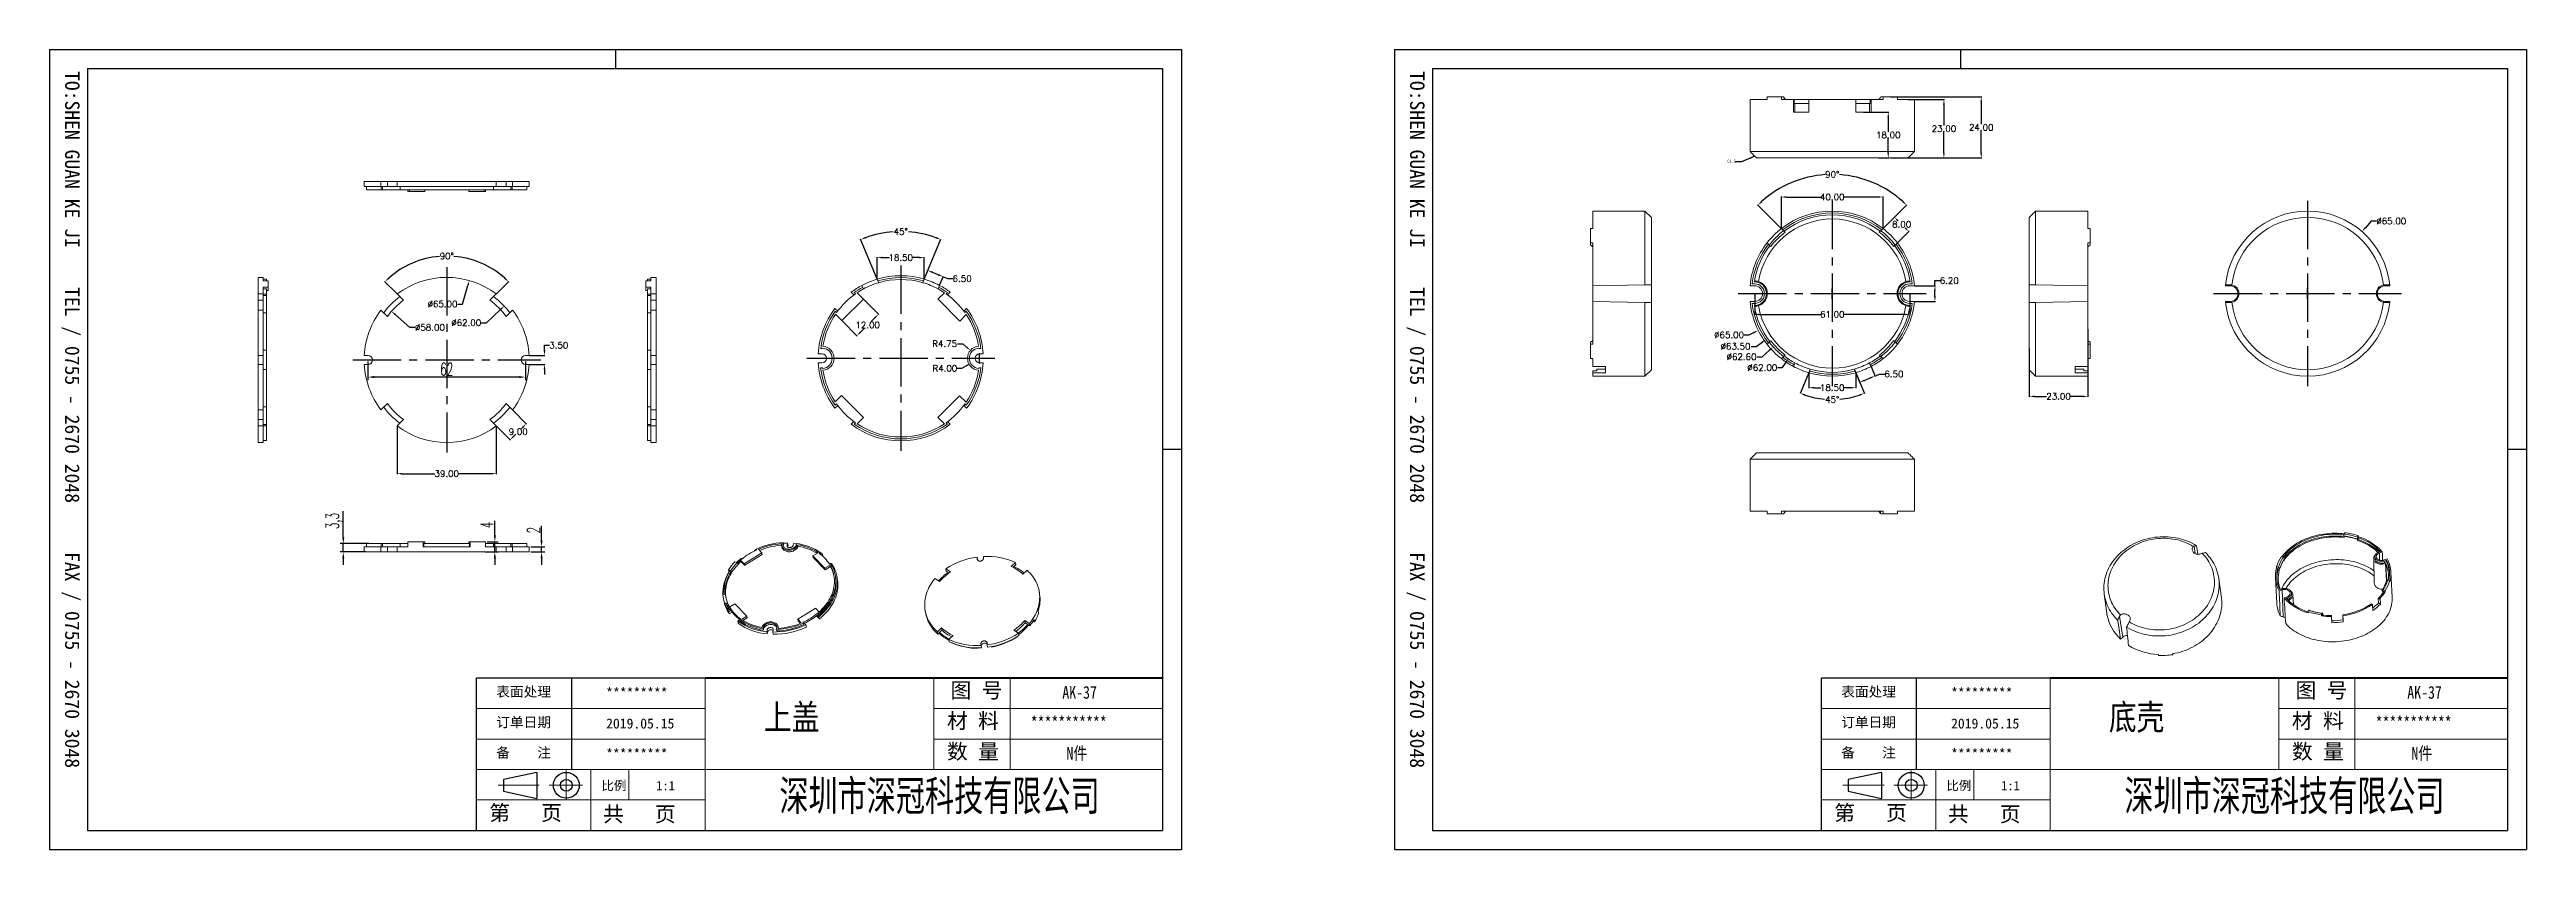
# Model space of a CAD drawing. Header units: inches. Extents: x 898 to 1873, y 462 to 777.
import ezdxf

# ---------------------------------------------------------------- set-up
doc = ezdxf.new("R2010")
doc.units = ezdxf.units.IN
doc.linetypes.add('CENTER2', pattern=[28.575, 19.05, -3.175, 3.175, -3.175])
doc.layers.add('文字', color=81, linetype='Continuous')
for name, color, linetype, lineweight in [('粗实线', 7, 'Continuous', 30), ('细实线', 3, 'Continuous', 9), ('细点划线', 2, 'CENTER2', 9)]:
    doc.layers.add(name, color=color, linetype=linetype, lineweight=lineweight)
doc.styles.add('SLDTEXTSTYLE2', font='TXT', dxfattribs={"width": 0.6, "bigfont": 'bigfont'})
doc.styles.get("Standard").update_dxf_attribs({"font": 'txt', "bigfont": 'gbcbig.shx'})
doc.styles.add('宋体', font='', dxfattribs={"width": 0.8, "height": 3.5})
doc.styles.add('长仿宋', font='', dxfattribs={"width": 0.7, "height": 4})
doc.styles.get('宋体').set_extended_font_data('SimSun')
doc.styles.get('长仿宋').set_extended_font_data('SimSun')
doc.dimstyles.new('2.5', dxfattribs={"dimtxt": 2.5, "dimasz": 2, "dimexe": 0.18, "dimexo": 0.0625, "dimgap": 0.09, "dimtad": 0, "dimtih": 1, "dimtoh": 1, "dimzin": 0, "dimdsep": 46, "dimtxsty": 'Standard', "dimcen": 2, "dimadec": 0, "dimazin": 0, "dimtfac": 1, "dimtofl": 0, "dimtmove": 0, "dimatfit": 3, "dimfxl": 1, "dimtolj": 1, "dimtzin": 0, "dimarcsym": 0})
doc.dimstyles.new('5', dxfattribs={"dimtxt": 5, "dimasz": 2.5, "dimexe": 1.25, "dimexo": 0.625, "dimtad": 1, "dimtxsty": 'SLDTEXTSTYLE2', "dimcen": 2.5, "dimclrd": 256, "dimclre": 256, "dimclrt": 256, "dimadec": 0, "dimazin": 0, "dimtfac": 1, "dimtmove": 0, "dimatfit": 3, "dimfxl": 1, "dimarcsym": 0})

msp = doc.modelspace()

# ---------------------------------------------------------------- texts
at = {"char_height": 5.682822, "width": 3229.83256, "attachment_point": 7, "rotation": 270}
for insert in [(902.563, 768.874), (1431.873, 768.874)]:
    msp.add_mtext('{\\fSimHei|b0|i0|c0|p49;TO:SHEN GUAN KE JI    TEL / \\fSimHei|b0|i0|c134|p49;0755\\fSimHei|b0|i0|c0|p49; \\fSimHei|b0|i0|c134|p49;-\\fSimHei|b0|i0|c0|p49; \\fSimHei|b0|i0|c134|p49;2670 2048  \\fSimHei|b0|i0|c0|p49;  \\fSimHei|b0|i0|c134|p49; \\fSimHei|b0|i0|c0|p49;FAX / \\fSimHei|b0|i0|c134|p49;0755\\fSimHei|b0|i0|c0|p49; \\fSimHei|b0|i0|c134|p49;-\\fSimHei|b0|i0|c0|p49; \\fSimHei|b0|i0|c134|p49;2670 3048}', dxfattribs=dict(at, insert=insert))
at = {"width": 2242.93928, "attachment_point": 1}
for s, insert, char_height in [('{\\fSimHei|b0|i0|c134|p49;表面处理}', (1073.636, 526.441), 3.9464), ('{\\fSimHei|b0|i0|c134|p49;表面处理}', (1602.946, 526.441), 3.9464), ('{\\fSimHei|b0|i0|c134|p49;*********}', (1116.86, 525.934), 3.9464), ('{\\fSimHei|b0|i0|c134|p49;*********}', (1646.17, 525.934), 3.9464), ('{\\fSimHei|b0|i0|c134|p49;订单日期}', (1073.636, 514.441), 3.9464), ('{\\fSimHei|b0|i0|c134|p49;201\\fSimHei|b0|i0|c0|p49;9\\fSimHei|b0|i0|c134|p49;.0\\fSimHei|b0|i0|c0|p49;5\\fSimHei|b0|i0|c134|p49;.\\fSimHei|b0|i0|c0|p49;15}', (1116.86, 513.934), 3.946404), ('{\\fSimHei|b0|i0|c134|p49;订单日期}', (1602.946, 514.441), 3.9464), ('{\\fSimHei|b0|i0|c134|p49;201\\fSimHei|b0|i0|c0|p49;9\\fSimHei|b0|i0|c134|p49;.0\\fSimHei|b0|i0|c0|p49;5\\fSimHei|b0|i0|c134|p49;.\\fSimHei|b0|i0|c0|p49;15}', (1646.17, 513.934), 3.946404), ('{\\fSimHei|b0|i0|c134|p49;备    注}', (1073.636, 502.441), 3.9464), ('{\\fSimHei|b0|i0|c134|p49;*********}', (1116.86, 501.934), 3.9464), ('{\\fSimHei|b0|i0|c134|p49;备    注}', (1602.946, 502.441), 3.9464), ('{\\fSimHei|b0|i0|c134|p49;*********}', (1646.17, 501.934), 3.9464)]:
    msp.add_mtext(s, dxfattribs=dict(at, insert=insert, char_height=char_height))
at = {"layer": '文字', "color": 0, "attachment_point": 1, "style": '宋体'}
for s, insert, char_height, width in [('{\\H1.111x;C2.5}', (1558.127, 733.984), 1.125, 13.00626), ('{\\H1.111x;AK-37}', (1296.406, 526.712), 4.5, 52.02505), ('{\\H1.111x;AK-37}', (1825.716, 526.712), 4.5, 52.02505), ('\\pt60;上盖', (1178.977, 519.487), 10, 127.8464), ('\\pt60;底壳', (1708.287, 519.487), 10, 127.8464), ('{\\H1.111x;***********}', (1283.944, 514.712), 4.5, 52.02505), ('{\\H1.111x;***********}', (1813.254, 514.712), 4.5, 52.02505), ('{\\H1.111x;N件}', (1298.043, 502.712), 4.5, 52.02505), ('{\\H1.111x;N件}', (1827.353, 502.712), 4.5, 52.02505)]:
    msp.add_mtext(s, dxfattribs=dict(at, insert=insert, char_height=char_height, width=width))
at = {"layer": '粗实线', "char_height": 12, "width": 134.56812, "attachment_point": 1, "style": '长仿宋'}
for insert in [(1185.069, 489.55), (1714.379, 489.55)]:
    msp.add_mtext('{\\fSTXinwei|b0|i0|c134|p2;深圳市深冠科技有限公司}', dxfattribs=dict(at, insert=insert))
at = {"layer": '细实线', "color": 7, "attachment_point": 1}
for s, insert, char_height, width in [('{\\fSimSun|b0|i0|c134|p54;图 号}', (1252.408, 528.025), 6, 30), ('{\\fSimSun|b0|i0|c134|p54;图 号}', (1781.718, 528.025), 6, 30), ('{\\fSimSun|b0|i0|c134|p54;材 料   }', (1250.985, 516.025), 6, 30), ('{\\fSimSun|b0|i0|c134|p54;材 料   }', (1780.295, 516.025), 6, 30), ('{\\fSimSun|b0|i0|c134|p54;数 量}', (1251.014, 503.966), 6, 27.10876), ('{\\fSimSun|b0|i0|c134|p54;数 量}', (1780.324, 503.966), 6, 27.10876), ('{\\fSimSun|b0|i0|c134|p54;比例}', (1115.01, 489.302), 3.6, 15.80288), ('{\\fSimSun|b0|i0|c134|p54;1:1}', (1136.573, 489.302), 3.6, 15.80288), ('{\\fSimSun|b0|i0|c134|p54;比例}', (1644.32, 489.302), 3.6, 15.80288), ('{\\fSimSun|b0|i0|c134|p54;1:1}', (1665.883, 489.302), 3.6, 15.80288), ('{\\fSimSun|b0|i0|c134|p54;第   页}', (1070.859, 479.784), 6, 45), ('{\\fSimSun|b0|i0|c134|p54; 共   页}', (1111.544, 479.274), 6, 45), ('{\\fSimSun|b0|i0|c134|p54;第   页}', (1600.169, 479.784), 6, 45), ('{\\fSimSun|b0|i0|c134|p54; 共   页}', (1640.854, 479.274), 6, 45)]:
    msp.add_mtext(s, dxfattribs=dict(at, insert=insert, char_height=char_height, width=width))

# ---------------------------------------------------------------- blocks, each defined once
blk = doc.blocks.new('*D3')
at = {"color": 0, "lineweight": -2}
for p, q in [((1060.39, 677.12), (1062.47, 684.46)), ((1058.39, 677.12), (1060.39, 677.12))]:
    blk.add_line(p, q, dxfattribs=at)
at = {"color": 0}
blk.add_solid([(1062.15, 684.55), (1062.79, 684.37), (1063.02, 686.38)], dxfattribs=at)
at = {"layer": 'Defpoints', "color": 0}
for p in [(1063.02, 686.38), (1045.26, 623.85)]:
    blk.add_point(p, dxfattribs=at)
at = {"color": 0, "insert": (1052.46, 677.12), "char_height": 2.5, "attachment_point": 5}
blk.add_mtext('\\A1;∅65.00', dxfattribs=at)
blk = doc.blocks.new('*D6')
at = {"color": 0, "lineweight": -2}
for p, q in [((1069.72, 669.75), (1075.28, 674.97)), ((1067.72, 669.75), (1069.72, 669.75))]:
    blk.add_line(p, q, dxfattribs=at)
at = {"color": 0}
blk.add_solid([(1075.05, 675.21), (1075.5, 674.73), (1076.73, 676.34)], dxfattribs=at)
at = {"layer": 'Defpoints', "color": 0}
for p in [(1076.73, 676.34), (1031.54, 633.89)]:
    blk.add_point(p, dxfattribs=at)
at = {"color": 0, "insert": (1061.79, 669.75), "char_height": 2.5, "attachment_point": 5}
blk.add_mtext('\\A1;∅62.00', dxfattribs=at)
blk = doc.blocks.new('*D7')
at = {"color": 0, "lineweight": -2}
for p, q in [((1039.59, 667.91), (1033.87, 672.95)), ((1041.59, 667.91), (1039.59, 667.91))]:
    blk.add_line(p, q, dxfattribs=at)
at = {"color": 0}
blk.add_solid([(1034.09, 673.2), (1033.65, 672.7), (1032.36, 674.27)], dxfattribs=at)
at = {"layer": 'Defpoints', "color": 0}
for p in [(1032.36, 674.27), (1075.91, 635.96)]:
    blk.add_point(p, dxfattribs=at)
at = {"color": 0, "insert": (1047.51, 667.91), "char_height": 2.5, "attachment_point": 5}
blk.add_mtext('\\A1;∅58.00', dxfattribs=at)
blk = doc.blocks.new('*D9')
at = {"color": 0, "lineweight": -2}
for p, q in [((1034.59, 681.16), (1029.69, 686.06)), ((1073.68, 681.16), (1078.58, 686.06))]:
    blk.add_line(p, q, dxfattribs=at)
for start, end in [(94.66751, 131.6673), (48.3327, 85.33249)]:
    blk.add_arc((1054.14, 661.62), 34.39, start, end, dxfattribs=at)
at = {"color": 0}
for points in [[(1031.51, 687.06), (1031.05, 687.55), (1029.82, 685.93)], [(1077.23, 687.55), (1076.77, 687.06), (1078.45, 685.93)]]:
    blk.add_solid(points, dxfattribs=at)
at = {"layer": 'Defpoints', "color": 0}
for p in [(1063.04, 694.83), (1034.64, 681.12), (1037.14, 678.61), (1071.14, 678.61), (1073.64, 681.12)]:
    blk.add_point(p, dxfattribs=at)
at = {"color": 0, "insert": (1054.14, 696.01), "char_height": 2.5, "attachment_point": 5}
blk.add_mtext('\\A1;90°', dxfattribs=at)
blk = doc.blocks.new('*D10')
at = {"color": 0, "lineweight": -2}
for p, q in [((1034.64, 629.05), (1034.64, 610.15)), ((1073.64, 629.05), (1073.64, 610.15)), ((1036.64, 610.33), (1049.46, 610.33)), ((1071.64, 610.33), (1058.81, 610.33))]:
    blk.add_line(p, q, dxfattribs=at)
at = {"color": 0}
for points in [[(1036.64, 610.66), (1036.64, 609.99), (1034.64, 610.33)], [(1071.64, 610.66), (1071.64, 609.99), (1073.64, 610.33)]]:
    blk.add_solid(points, dxfattribs=at)
at = {"layer": 'Defpoints', "color": 0}
for p in [(1034.64, 629.12), (1073.64, 629.12), (1073.64, 610.33)]:
    blk.add_point(p, dxfattribs=at)
at = {"color": 0, "insert": (1054.14, 610.33), "char_height": 2.5, "attachment_point": 5}
blk.add_mtext('\\A1;39.00', dxfattribs=at)
blk = doc.blocks.new('*D11')
at = {"color": 0, "lineweight": -2}
for p, q in [((1086.65, 656.87), (1092.78, 656.87)), ((1086.65, 653.37), (1092.78, 653.37)), ((1092.6, 658.87), (1092.6, 660.87)), ((1092.6, 660.87), (1094.6, 660.87)), ((1092.6, 651.37), (1092.6, 649.37))]:
    blk.add_line(p, q, dxfattribs=at)
at = {"color": 0}
for points in [[(1092.27, 658.87), (1092.94, 658.87), (1092.6, 656.87)], [(1092.27, 651.37), (1092.94, 651.37), (1092.6, 653.37)]]:
    blk.add_solid(points, dxfattribs=at)
at = {"layer": 'Defpoints', "color": 0}
for p in [(1086.59, 656.87), (1086.59, 653.37), (1092.6, 656.87)]:
    blk.add_point(p, dxfattribs=at)
at = {"color": 0, "insert": (1098.24, 660.87), "char_height": 2.5, "attachment_point": 5}
blk.add_mtext('\\A1;3.50', dxfattribs=at)
blk = doc.blocks.new('*D12')
at = {"lineweight": -2}
for p, q in [((1023.14, 654.49), (1023.14, 647.11)), ((1085.14, 654.49), (1085.14, 647.11)), ((1082.64, 648.36), (1025.64, 648.36))]:
    blk.add_line(p, q, dxfattribs=at)
for points in [[(1025.64, 648.78), (1025.64, 647.95), (1023.14, 648.36)], [(1082.64, 648.78), (1082.64, 647.95), (1085.14, 648.36)]]:
    blk.add_solid(points)
at = {"layer": 'Defpoints', "color": 0}
for p in [(1023.14, 655.12), (1085.14, 655.12), (1023.14, 648.36)]:
    blk.add_point(p, dxfattribs=at)
at = {"insert": (1054.14, 651.49), "char_height": 5, "attachment_point": 5, "style": 'SLDTEXTSTYLE2'}
blk.add_mtext('62', dxfattribs=at)
blk = doc.blocks.new('*D13')
at = {"lineweight": -2}
for p, q in [((1073.06, 585.99), (1073.06, 591.74)), ((1069.32, 579.49), (1074.31, 579.49)), ((1070.03, 583.49), (1074.31, 583.49)), ((1073.06, 579.49), (1073.06, 583.49)), ((1073.06, 576.99), (1073.06, 574.49))]:
    blk.add_line(p, q, dxfattribs=at)
for points in [[(1072.65, 585.99), (1073.48, 585.99), (1073.06, 583.49)], [(1072.65, 576.99), (1073.48, 576.99), (1073.06, 579.49)]]:
    blk.add_solid(points)
at = {"layer": 'Defpoints', "color": 0}
for p in [(1068.69, 579.49), (1069.4, 583.49), (1073.06, 579.49)]:
    blk.add_point(p, dxfattribs=at)
at = {"insert": (1069.94, 590.12), "char_height": 5, "attachment_point": 5, "rotation": 90, "style": 'SLDTEXTSTYLE2'}
blk.add_mtext('4', dxfattribs=at)
blk = doc.blocks.new('*D14')
at = {"lineweight": -2}
for p, q in [((1091.44, 583.99), (1091.44, 589.74)), ((1087.22, 581.49), (1092.69, 581.49)), ((1087.22, 579.49), (1092.69, 579.49)), ((1091.44, 579.49), (1091.44, 581.49)), ((1091.44, 576.99), (1091.44, 574.49))]:
    blk.add_line(p, q, dxfattribs=at)
for points in [[(1091.03, 583.99), (1091.86, 583.99), (1091.44, 581.49)], [(1091.03, 576.99), (1091.86, 576.99), (1091.44, 579.49)]]:
    blk.add_solid(points)
at = {"layer": 'Defpoints', "color": 0}
for p in [(1086.59, 581.49), (1086.59, 579.49), (1091.44, 581.49)]:
    blk.add_point(p, dxfattribs=at)
at = {"insert": (1088.32, 588.12), "char_height": 5, "attachment_point": 5, "rotation": 90, "style": 'SLDTEXTSTYLE2'}
blk.add_mtext('2', dxfattribs=at)
blk = doc.blocks.new('*D15')
at = {"lineweight": -2}
for p, q in [((1013.42, 585.29), (1013.42, 595.54)), ((1023.49, 582.79), (1012.17, 582.79)), ((1022.19, 579.49), (1012.17, 579.49)), ((1013.42, 579.49), (1013.42, 582.79)), ((1013.42, 576.99), (1013.42, 574.49))]:
    blk.add_line(p, q, dxfattribs=at)
for points in [[(1013, 585.29), (1013.83, 585.29), (1013.42, 582.79)], [(1013, 576.99), (1013.83, 576.99), (1013.42, 579.49)]]:
    blk.add_solid(points)
at = {"layer": 'Defpoints', "color": 0}
for p in [(1013.42, 582.79), (1022.82, 579.49), (1024.11, 582.79)]:
    blk.add_point(p, dxfattribs=at)
at = {"insert": (1009.87, 591.67), "char_height": 5, "attachment_point": 5, "rotation": 90, "style": 'SLDTEXTSTYLE2'}
blk.add_mtext('3,3', dxfattribs=at)
blk = doc.blocks.new('*D16')
at = {"color": 0, "lineweight": -2}
for p, q in [((1080.07, 635.42), (1085.58, 629.87)), ((1073.68, 629.07), (1079.2, 623.52)), ((1080.49, 625.06), (1080.92, 625.48)), ((1084.04, 628.58), (1083.61, 628.16))]:
    blk.add_line(p, q, dxfattribs=at)
at = {"color": 0}
for points in [[(1080.26, 625.3), (1080.73, 624.82), (1079.07, 623.65)], [(1083.8, 628.82), (1084.27, 628.35), (1085.46, 629.99)]]:
    blk.add_solid(points, dxfattribs=at)
at = {"layer": 'Defpoints', "color": 0}
for p in [(1080.02, 635.46), (1073.64, 629.12), (1085.46, 629.99)]:
    blk.add_point(p, dxfattribs=at)
at = {"color": 0, "insert": (1082.26, 626.82), "char_height": 2.5, "attachment_point": 5}
blk.add_mtext('\\A1;9.00', dxfattribs=at)
blk = doc.blocks.new('*D17')
at = {"color": 0, "lineweight": -2}
for p, q in [((1218.21, 679), (1224.19, 672.97)), ((1209.69, 670.54), (1215.67, 664.52)), ((1216.96, 666.06), (1218.45, 667.53)), ((1222.64, 671.69), (1221.15, 670.21))]:
    blk.add_line(p, q, dxfattribs=at)
at = {"color": 0}
for points in [[(1222.41, 671.93), (1222.88, 671.46), (1224.06, 673.1)], [(1216.73, 666.29), (1217.2, 665.82), (1215.54, 664.65)]]:
    blk.add_solid(points, dxfattribs=at)
at = {"layer": 'Defpoints', "color": 0}
for p in [(1218.16, 679.04), (1224.06, 673.1), (1209.65, 670.59)]:
    blk.add_point(p, dxfattribs=at)
at = {"color": 0, "insert": (1219.8, 668.87), "char_height": 2.5, "attachment_point": 5}
blk.add_mtext('\\A1;12.00', dxfattribs=at)
blk = doc.blocks.new('*D18')
at = {"color": 0, "lineweight": -2}
for p, q in [((1223.54, 686.98), (1217.03, 702.7)), ((1242.09, 686.98), (1248.6, 702.7))]:
    blk.add_line(p, q, dxfattribs=at)
for start, end in [(94.19857, 109.70938), (70.29062, 85.80143)]:
    blk.add_arc((1232.81, 664.59), 41.07, start, end, dxfattribs=at)
at = {"color": 0}
for points in [[(1219.08, 702.94), (1218.84, 703.57), (1217.1, 702.53)], [(1246.78, 703.57), (1246.54, 702.94), (1248.53, 702.53)]]:
    blk.add_solid(points, dxfattribs=at)
at = {"layer": 'Defpoints', "color": 0}
for p in [(1238.17, 705.31), (1223.56, 686.93), (1224.14, 685.53), (1241.49, 685.53), (1242.06, 686.93)]:
    blk.add_point(p, dxfattribs=at)
at = {"color": 0, "insert": (1232.81, 705.66), "char_height": 2.5, "attachment_point": 5}
blk.add_mtext('\\A1;45°', dxfattribs=at)
blk = doc.blocks.new('*D19')
at = {"color": 0, "lineweight": -2}
for p, q in [((1223.56, 686.99), (1223.56, 695.6)), ((1225.56, 695.42), (1228.35, 695.42)), ((1240.06, 695.42), (1237.28, 695.42)), ((1242.06, 686.99), (1242.06, 695.6))]:
    blk.add_line(p, q, dxfattribs=at)
at = {"color": 0}
for points in [[(1225.56, 695.75), (1225.56, 695.09), (1223.56, 695.42)], [(1240.06, 695.75), (1240.06, 695.09), (1242.06, 695.42)]]:
    blk.add_solid(points, dxfattribs=at)
at = {"layer": 'Defpoints', "color": 0}
for p in [(1242.06, 695.42), (1223.56, 686.93), (1242.06, 686.93)]:
    blk.add_point(p, dxfattribs=at)
at = {"color": 0, "insert": (1232.81, 695.42), "char_height": 2.5, "attachment_point": 5}
blk.add_mtext('\\A1;18.50', dxfattribs=at)
blk = doc.blocks.new('*D20')
at = {"color": 0, "lineweight": -2}
for p, q in [((1255.19, 661.49), (1257.19, 661.49)), ((1257.19, 661.49), (1258.71, 660.18)), ((1261.81, 655.77), (1265.81, 655.77)), ((1263.81, 653.77), (1263.81, 657.77))]:
    blk.add_line(p, q, dxfattribs=at)
at = {"color": 0}
blk.add_solid([(1258.92, 660.43), (1258.49, 659.93), (1260.22, 658.87)], dxfattribs=at)
at = {"layer": 'Defpoints', "color": 0}
for p in [(1260.22, 658.87), (1263.81, 655.77)]:
    blk.add_point(p, dxfattribs=at)
at = {"color": 0, "insert": (1250.1, 661.49), "char_height": 2.5, "attachment_point": 5}
blk.add_mtext('\\A1;R4.75', dxfattribs=at)
blk = doc.blocks.new('*D21')
at = {"color": 0, "lineweight": -2}
for p, q in [((1261.81, 655.77), (1265.81, 655.77)), ((1263.81, 653.77), (1263.81, 657.77)), ((1254.86, 651.82), (1256.86, 651.82)), ((1256.86, 651.82), (1258.6, 652.81))]:
    blk.add_line(p, q, dxfattribs=at)
at = {"color": 0}
blk.add_solid([(1258.43, 653.1), (1258.76, 652.52), (1260.34, 653.79)], dxfattribs=at)
at = {"layer": 'Defpoints', "color": 0}
for p in [(1260.34, 653.79), (1263.81, 655.77)]:
    blk.add_point(p, dxfattribs=at)
at = {"color": 0, "insert": (1250.18, 651.82), "char_height": 2.5, "attachment_point": 5}
blk.add_mtext('\\A1;R4.00', dxfattribs=at)
blk = doc.blocks.new('*D22')
at = {"color": 0, "lineweight": -2}
for p, q in [((1242.09, 686.98), (1243.56, 690.54)), ((1245.34, 689.61), (1247.65, 688.65)), ((1248.09, 684.5), (1249.57, 688.05)), ((1249.5, 687.89), (1251.35, 687.12)), ((1251.35, 687.12), (1253.35, 687.12))]:
    blk.add_line(p, q, dxfattribs=at)
at = {"color": 0}
for points in [[(1245.47, 689.92), (1245.21, 689.3), (1243.49, 690.38)], [(1247.78, 688.96), (1247.52, 688.35), (1249.5, 687.89)]]:
    blk.add_solid(points, dxfattribs=at)
at = {"layer": 'Defpoints', "color": 0}
for p in [(1242.06, 686.93), (1248.07, 684.44), (1249.5, 687.89)]:
    blk.add_point(p, dxfattribs=at)
at = {"color": 0, "insert": (1256.98, 687.12), "char_height": 2.5, "attachment_point": 5}
blk.add_mtext('\\A1;6.50', dxfattribs=at)
blk = doc.blocks.new('*D24')
at = {"color": 0, "lineweight": -2}
for p, q in [((1579.36, 706.89), (1570.05, 716.2)), ((1619.45, 706.89), (1628.75, 716.2))]:
    blk.add_line(p, q, dxfattribs=at)
for start, end in [(93.88263, 132.22689), (47.77311, 86.11737)]:
    blk.add_arc((1599.4, 686.85), 41.33, start, end, dxfattribs=at)
at = {"color": 0}
for points in [[(1571.86, 717.21), (1571.4, 717.69), (1570.18, 716.07)], [(1627.41, 717.69), (1626.95, 717.21), (1628.62, 716.07)]]:
    blk.add_solid(points, dxfattribs=at)
at = {"layer": 'Defpoints', "color": 0}
for p in [(1610.1, 726.77), (1579.4, 706.85), (1580.26, 705.99), (1618.55, 705.99), (1619.4, 706.85)]:
    blk.add_point(p, dxfattribs=at)
at = {"color": 0, "insert": (1599.4, 728.17), "char_height": 2.5, "attachment_point": 5}
blk.add_mtext('\\A1;90°', dxfattribs=at)
blk = doc.blocks.new('*D25')
at = {"color": 0, "lineweight": -2}
for p, q in [((1579.4, 706.91), (1579.4, 719.45)), ((1581.4, 719.27), (1594.94, 719.27)), ((1617.4, 719.27), (1603.87, 719.27)), ((1619.4, 706.91), (1619.4, 719.45))]:
    blk.add_line(p, q, dxfattribs=at)
at = {"color": 0}
for points in [[(1581.4, 719.6), (1581.4, 718.94), (1579.4, 719.27)], [(1617.4, 719.6), (1617.4, 718.94), (1619.4, 719.27)]]:
    blk.add_solid(points, dxfattribs=at)
at = {"layer": 'Defpoints', "color": 0}
for p in [(1619.4, 719.27), (1579.4, 706.85), (1619.4, 706.85)]:
    blk.add_point(p, dxfattribs=at)
at = {"color": 0, "insert": (1599.4, 719.27), "char_height": 2.5, "attachment_point": 5}
blk.add_mtext('\\A1;40.00', dxfattribs=at)
blk = doc.blocks.new('*D26')
at = {"color": 0, "lineweight": -2}
for p, q in [((1629.27, 757.65), (1643.53, 757.65)), ((1643.35, 755.65), (1643.35, 747.49)), ((1643.35, 736.65), (1643.35, 744.81)), ((1629.27, 734.65), (1643.53, 734.65))]:
    blk.add_line(p, q, dxfattribs=at)
at = {"color": 0}
for points in [[(1643.02, 755.65), (1643.68, 755.65), (1643.35, 757.65)], [(1643.02, 736.65), (1643.68, 736.65), (1643.35, 734.65)]]:
    blk.add_solid(points, dxfattribs=at)
at = {"layer": 'Defpoints', "color": 0}
for p in [(1629.21, 757.65), (1643.35, 757.65), (1629.21, 734.65)]:
    blk.add_point(p, dxfattribs=at)
at = {"color": 0, "insert": (1643.35, 746.15), "char_height": 2.5, "attachment_point": 5}
blk.add_mtext('\\A1;23.00', dxfattribs=at)
blk = doc.blocks.new('*D27')
at = {"color": 0, "lineweight": -2}
for p, q in [((1622.29, 758.65), (1658.22, 758.65)), ((1658.04, 756.65), (1658.04, 747.99)), ((1658.04, 736.65), (1658.04, 745.31)), ((1622.5, 734.65), (1658.22, 734.65))]:
    blk.add_line(p, q, dxfattribs=at)
at = {"color": 0}
for points in [[(1657.7, 756.65), (1658.37, 756.65), (1658.04, 758.65)], [(1657.7, 736.65), (1658.37, 736.65), (1658.04, 734.65)]]:
    blk.add_solid(points, dxfattribs=at)
at = {"layer": 'Defpoints', "color": 0}
for p in [(1622.23, 758.65), (1658.04, 758.65), (1622.44, 734.65)]:
    blk.add_point(p, dxfattribs=at)
at = {"color": 0, "insert": (1658.04, 746.65), "char_height": 2.5, "attachment_point": 5}
blk.add_mtext('\\A1;24.00', dxfattribs=at)
blk = doc.blocks.new('*D28')
at = {"color": 0, "lineweight": -2}
for p, q in [((1611.72, 752.65), (1621.63, 752.65)), ((1621.45, 750.65), (1621.45, 744.99)), ((1621.45, 736.65), (1621.45, 742.31)), ((1617.64, 734.65), (1621.63, 734.65))]:
    blk.add_line(p, q, dxfattribs=at)
at = {"color": 0}
for points in [[(1621.11, 750.65), (1621.78, 750.65), (1621.45, 752.65)], [(1621.11, 736.65), (1621.78, 736.65), (1621.45, 734.65)]]:
    blk.add_solid(points, dxfattribs=at)
at = {"layer": 'Defpoints', "color": 0}
for p in [(1611.66, 752.65), (1621.45, 752.65), (1617.58, 734.65)]:
    blk.add_point(p, dxfattribs=at)
at = {"color": 0, "insert": (1621.45, 743.65), "char_height": 2.5, "attachment_point": 5}
blk.add_mtext('\\A1;18.00', dxfattribs=at)
blk = doc.blocks.new('*D29')
at = {"color": 0, "lineweight": -2}
for p, q in [((1568.9, 681.17), (1568.9, 672.85)), ((1570.9, 673.03), (1595.15, 673.03)), ((1627.9, 673.03), (1603.66, 673.03)), ((1629.9, 681.17), (1629.9, 672.85))]:
    blk.add_line(p, q, dxfattribs=at)
at = {"color": 0}
for points in [[(1570.9, 673.36), (1570.9, 672.7), (1568.9, 673.03)], [(1627.9, 673.36), (1627.9, 672.7), (1629.9, 673.03)]]:
    blk.add_solid(points, dxfattribs=at)
at = {"layer": 'Defpoints', "color": 0}
for p in [(1568.9, 681.23), (1629.9, 681.23), (1629.9, 673.03)]:
    blk.add_point(p, dxfattribs=at)
at = {"color": 0, "insert": (1599.4, 673.03), "char_height": 2.5, "attachment_point": 5}
blk.add_mtext('\\A1;61.00', dxfattribs=at)
blk = doc.blocks.new('*D30')
at = {"color": 0, "lineweight": -2}
for p, q in [((1631.82, 684.33), (1640, 684.33)), ((1639.82, 684.33), (1639.82, 686.33)), ((1639.82, 686.33), (1641.82, 686.33)), ((1631.82, 678.13), (1640, 678.13)), ((1639.82, 680.13), (1639.82, 682.33))]:
    blk.add_line(p, q, dxfattribs=at)
at = {"color": 0}
for points in [[(1639.48, 682.33), (1640.15, 682.33), (1639.82, 684.33)], [(1639.48, 680.13), (1640.15, 680.13), (1639.82, 678.13)]]:
    blk.add_solid(points, dxfattribs=at)
at = {"layer": 'Defpoints', "color": 0}
for p in [(1631.75, 684.33), (1639.82, 684.33), (1631.75, 678.13)]:
    blk.add_point(p, dxfattribs=at)
at = {"color": 0, "insert": (1645.45, 686.33), "char_height": 2.5, "attachment_point": 5}
blk.add_mtext('\\A1;6.20', dxfattribs=at)
blk = doc.blocks.new('*D31')
at = {"color": 0, "lineweight": -2}
for p, q in [((1599.4, 679.23), (1599.4, 683.23)), ((1597.4, 681.23), (1601.4, 681.23)), ((1564.73, 664.97), (1566.73, 664.97)), ((1566.73, 664.97), (1568.52, 665.86))]:
    blk.add_line(p, q, dxfattribs=at)
at = {"color": 0}
blk.add_solid([(1568.37, 666.16), (1568.67, 665.56), (1570.31, 666.75)], dxfattribs=at)
at = {"layer": 'Defpoints', "color": 0}
for p in [(1628.5, 695.71), (1570.31, 666.75)]:
    blk.add_point(p, dxfattribs=at)
at = {"color": 0, "insert": (1558.8, 664.97), "char_height": 2.5, "attachment_point": 5}
blk.add_mtext('\\A1;∅65.00', dxfattribs=at)
blk = doc.blocks.new('*D32')
at = {"color": 0, "lineweight": -2}
for p, q in [((1599.4, 679.23), (1599.4, 683.23)), ((1597.4, 681.23), (1601.4, 681.23)), ((1567.46, 660.44), (1569.46, 660.44)), ((1569.46, 660.44), (1571.68, 661.98))]:
    blk.add_line(p, q, dxfattribs=at)
at = {"color": 0}
blk.add_solid([(1571.49, 662.25), (1571.87, 661.7), (1573.33, 663.12)], dxfattribs=at)
at = {"layer": 'Defpoints', "color": 0}
for p in [(1625.48, 699.34), (1573.33, 663.12)]:
    blk.add_point(p, dxfattribs=at)
at = {"color": 0, "insert": (1561.33, 660.44), "char_height": 2.5, "attachment_point": 5}
blk.add_mtext('\\A1;∅63.50', dxfattribs=at)
blk = doc.blocks.new('*D33')
at = {"color": 0, "lineweight": -2}
for p, q in [((1599.4, 679.23), (1599.4, 683.23)), ((1597.4, 681.23), (1601.4, 681.23)), ((1579.81, 652.1), (1580.98, 653.85)), ((1577.81, 652.1), (1579.81, 652.1))]:
    blk.add_line(p, q, dxfattribs=at)
at = {"color": 0}
blk.add_solid([(1580.71, 654.04), (1581.26, 653.66), (1582.1, 655.51)], dxfattribs=at)
at = {"layer": 'Defpoints', "color": 0}
for p in [(1616.71, 706.95), (1582.1, 655.51)]:
    blk.add_point(p, dxfattribs=at)
at = {"color": 0, "insert": (1571.88, 652.1), "char_height": 2.5, "attachment_point": 5}
blk.add_mtext('\\A1;∅62.00', dxfattribs=at)
blk = doc.blocks.new('*D35')
at = {"color": 0, "lineweight": -2}
for p, q in [((1599.4, 679.23), (1599.4, 683.23)), ((1597.4, 681.23), (1601.4, 681.23)), ((1569.84, 656.34), (1571.84, 656.34)), ((1571.84, 656.34), (1574.69, 658.91))]:
    blk.add_line(p, q, dxfattribs=at)
at = {"color": 0}
blk.add_solid([(1574.47, 659.16), (1574.91, 658.66), (1576.17, 660.25)], dxfattribs=at)
at = {"layer": 'Defpoints', "color": 0}
for p in [(1622.63, 702.21), (1576.17, 660.25)]:
    blk.add_point(p, dxfattribs=at)
at = {"color": 0, "insert": (1563.71, 656.34), "char_height": 2.5, "attachment_point": 5}
blk.add_mtext('\\A1;∅62.60', dxfattribs=at)
blk = doc.blocks.new('*D36')
at = {"color": 0, "lineweight": -2}
for p, q in [((1811.49, 709.78), (1809.22, 707.19)), ((1813.49, 709.78), (1811.49, 709.78)), ((1786.49, 679.23), (1786.49, 683.23)), ((1784.49, 681.23), (1788.49, 681.23))]:
    blk.add_line(p, q, dxfattribs=at)
at = {"color": 0}
blk.add_solid([(1808.97, 707.41), (1809.47, 706.97), (1807.9, 705.68)], dxfattribs=at)
at = {"layer": 'Defpoints', "color": 0}
for p in [(1807.9, 705.68), (1765.09, 656.78)]:
    blk.add_point(p, dxfattribs=at)
at = {"color": 0, "insert": (1819.41, 709.78), "char_height": 2.5, "attachment_point": 5}
blk.add_mtext('\\A1;∅65.00', dxfattribs=at)
blk = doc.blocks.new('*D37')
at = {"color": 0, "lineweight": -2}
for p, q in [((1619.44, 706.89), (1624.01, 711.45)), ((1625.1, 701.23), (1629.66, 705.8)), ((1625.29, 709.91), (1625.37, 709.84)), ((1628.12, 707.08), (1628.05, 707.16))]:
    blk.add_line(p, q, dxfattribs=at)
at = {"color": 0}
for points in [[(1625.53, 710.15), (1625.06, 709.68), (1623.88, 711.33)], [(1628.36, 707.32), (1627.89, 706.85), (1629.54, 705.67)]]:
    blk.add_solid(points, dxfattribs=at)
at = {"layer": 'Defpoints', "color": 0}
for p in [(1619.4, 706.84), (1623.88, 711.33), (1625.05, 701.19)]:
    blk.add_point(p, dxfattribs=at)
at = {"color": 0, "insert": (1626.71, 708.5), "char_height": 2.5, "attachment_point": 5}
blk.add_mtext('\\A1;8.00', dxfattribs=at)
blk = doc.blocks.new('*D38')
at = {"color": 0, "lineweight": -2}
for p, q in [((1590.42, 650.71), (1586.74, 641.84)), ((1608.39, 650.71), (1612.06, 641.84))]:
    blk.add_line(p, q, dxfattribs=at)
for start, end in [(250.98262, 264.75796), (275.24204, 289.01738)]:
    blk.add_arc((1599.4, 672.41), 32.91, start, end, dxfattribs=at)
at = {"color": 0}
for points in [[(1588.56, 640.98), (1588.8, 641.61), (1586.81, 642)], [(1610.01, 641.61), (1610.24, 640.98), (1612, 642)]]:
    blk.add_solid(points, dxfattribs=at)
at = {"layer": 'Defpoints', "color": 0}
for p in [(1590.44, 650.77), (1590.73, 651.47), (1608.08, 651.47), (1608.36, 650.77), (1595.11, 639.78)]:
    blk.add_point(p, dxfattribs=at)
at = {"color": 0, "insert": (1599.4, 639.5), "char_height": 2.5, "attachment_point": 5}
blk.add_mtext('\\A1;45°', dxfattribs=at)
blk = doc.blocks.new('*D39')
at = {"color": 0, "lineweight": -2}
for p, q in [((1590.15, 650.01), (1590.15, 644)), ((1592.15, 644.18), (1594.94, 644.18)), ((1606.65, 644.18), (1603.87, 644.18)), ((1608.65, 650.01), (1608.65, 644))]:
    blk.add_line(p, q, dxfattribs=at)
at = {"color": 0}
for points in [[(1592.15, 644.51), (1592.15, 643.85), (1590.15, 644.18)], [(1606.65, 644.51), (1606.65, 643.85), (1608.65, 644.18)]]:
    blk.add_solid(points, dxfattribs=at)
at = {"layer": 'Defpoints', "color": 0}
for p in [(1590.15, 650.08), (1608.65, 650.08), (1608.65, 644.18)]:
    blk.add_point(p, dxfattribs=at)
at = {"color": 0, "insert": (1599.4, 644.18), "char_height": 2.5, "attachment_point": 5}
blk.add_mtext('\\A1;18.50', dxfattribs=at)
blk = doc.blocks.new('*D40')
at = {"color": 0, "lineweight": -2}
for p, q in [((1608.68, 650.02), (1610.26, 646.15)), ((1612.04, 647.07), (1614.36, 648.02)), ((1614.69, 652.48), (1616.28, 648.61)), ((1616.21, 648.78), (1618.06, 649.54)), ((1618.06, 649.54), (1620.06, 649.54))]:
    blk.add_line(p, q, dxfattribs=at)
at = {"color": 0}
for points in [[(1611.92, 647.38), (1612.17, 646.77), (1610.19, 646.32)], [(1614.23, 648.33), (1614.48, 647.71), (1616.21, 648.78)]]:
    blk.add_solid(points, dxfattribs=at)
at = {"layer": 'Defpoints', "color": 0}
for p in [(1608.65, 650.08), (1614.67, 652.54), (1616.21, 648.78)]:
    blk.add_point(p, dxfattribs=at)
at = {"color": 0, "insert": (1623.69, 649.54), "char_height": 2.5, "attachment_point": 5}
blk.add_mtext('\\A1;6.50', dxfattribs=at)
blk = doc.blocks.new('*D41')
at = {"color": 0, "lineweight": -2}
for p, q in [((1699.96, 667.25), (1699.96, 640.57)), ((1676.96, 659.61), (1676.96, 640.57)), ((1678.96, 640.75), (1683.79, 640.75)), ((1697.96, 640.75), (1693.14, 640.75))]:
    blk.add_line(p, q, dxfattribs=at)
at = {"color": 0}
for points in [[(1678.96, 641.09), (1678.96, 640.42), (1676.96, 640.75)], [(1697.96, 641.09), (1697.96, 640.42), (1699.96, 640.75)]]:
    blk.add_solid(points, dxfattribs=at)
at = {"layer": 'Defpoints', "color": 0}
for p in [(1699.96, 667.32), (1676.96, 659.67), (1699.96, 640.75)]:
    blk.add_point(p, dxfattribs=at)
at = {"color": 0, "insert": (1688.46, 640.75), "char_height": 2.5, "attachment_point": 5}
blk.add_mtext('\\A1;23.00', dxfattribs=at)

# ---------------------------------------------------------------- dimensions: what is measured, and where the dimension line sits
for base, p1, p2, dimstyle, picture, middle in [((1621.447, 752.653), (1617.582, 734.653), (1611.66, 752.653), '2.5', '*D28', (1621.447, 743.653)), ((1658.037, 758.653), (1622.441, 734.653), (1622.228, 758.653), '2.5', '*D27', (1658.037, 746.653)), ((1643.351, 757.653), (1629.206, 734.653), (1629.206, 757.653), '2.5', '*D26', (1643.351, 746.153)), ((1639.815, 684.33), (1631.754, 678.132), (1631.754, 684.33), '2.5', '*D30', (1645.447, 686.33)), ((1013.416, 582.792), (1022.818, 579.492), (1024.113, 582.792), '5', '*D15', (1009.874, 591.667)), ((1091.444, 581.492), (1086.591, 579.492), (1086.591, 581.492), '5', '*D14', (1088.319, 588.117))]:
    dim = msp.add_linear_dim(base=base, p1=p1, p2=p2, angle=90, dimstyle=dimstyle)
    dim.commit()
    dim.dimension.update_dxf_attribs({"geometry": picture, "text_midpoint": middle})
for base, line1, line2, picture, middle in [((1610.098, 726.767), ((1580.258, 705.993), (1579.402, 706.848)), ((1619.402, 706.848), (1618.547, 705.993)), '*D24', (1599.402, 728.175)), ((1063.039, 694.834), ((1073.638, 681.117), (1071.135, 678.614)), ((1037.141, 678.614), (1034.638, 681.117)), '*D9', (1054.138, 696.006)), ((1595.107, 639.779), ((1608.075, 651.469), (1608.364, 650.772)), ((1590.441, 650.772), (1590.73, 651.469)), '*D38', (1599.402, 639.498))]:
    dim = msp.add_angular_dim_2l(base=base, line1=line1, line2=line2, dimstyle='2.5')
    dim.commit()
    dim.dimension.update_dxf_attribs({"geometry": picture, "text_midpoint": middle})
for base, p1, p2, picture, middle in [((1619.402, 719.27), (1579.402, 706.848), (1619.402, 706.848), '*D25', (1599.402, 719.27)), ((1242.064, 695.421), (1223.564, 686.925), (1242.064, 686.925), '*D19', (1232.814, 695.421))]:
    dim = msp.add_linear_dim(base=base, p1=p1, p2=p2, dimstyle='2.5')
    dim.commit()
    dim.dimension.update_dxf_attribs({"geometry": picture, "text_midpoint": middle, "dimtype": 160})
dim = msp.add_angular_dim_2l(base=(1238.175, 705.31), line1=((1241.487, 685.532), (1242.064, 686.925)), line2=((1223.564, 686.925), (1224.142, 685.532)), dimstyle='2.5')
dim.commit()
dim.dimension.update_dxf_attribs({"geometry": '*D18', "text_midpoint": (1232.814, 705.661), "dimtype": 162})
for p1, p2, picture, middle in [((1622.63, 702.211), (1576.175, 660.251), '*D35', (1563.71, 656.337)), ((1616.707, 706.952), (1582.098, 655.51), '*D33', (1571.883, 652.103)), ((1765.086, 656.778), (1807.903, 705.684), '*D36', (1819.414, 709.782)), ((1625.479, 699.343), (1573.325, 663.119), '*D32', (1561.331, 660.435)), ((1045.26, 623.853), (1063.016, 686.381), '*D3', (1052.464, 677.122)), ((1031.542, 633.894), (1076.734, 676.341), '*D6', (1061.795, 669.751)), ((1075.912, 635.962), (1032.364, 674.272), '*D7', (1047.514, 667.914))]:
    dim = msp.add_diameter_dim_2p(p1=p1, p2=p2, dimstyle='2.5')
    dim.commit()
    dim.dimension.update_dxf_attribs({"geometry": picture, "text_midpoint": middle, "dimtype": 163})
for p1, p2, distance, picture, middle in [((1625.054, 701.187), (1619.397, 706.844), -6.34, '*D37', (1626.709, 708.498)), ((1242.064, 686.925), (1248.069, 684.438), 3.734, '*D22', (1256.978, 687.123)), ((1209.648, 670.587), (1218.163, 679.042), -8.37, '*D17', (1219.803, 668.875)), ((1608.652, 650.075), (1614.667, 652.539), -4.062, '*D40', (1623.689, 649.539)), ((1073.638, 629.117), (1080.021, 635.462), -7.709, '*D16', (1082.264, 626.822))]:
    dim = msp.add_aligned_dim(p1=p1, p2=p2, distance=distance, dimstyle='2.5')
    dim.commit()
    dim.dimension.update_dxf_attribs({"geometry": picture, "text_midpoint": middle})
dim = msp.add_diameter_dim_2p(p1=(1628.497, 695.713), p2=(1570.307, 666.749), dimstyle='2.5')
dim.commit()
dim.dimension.update_dxf_attribs({"geometry": '*D31', "text_midpoint": (1558.803, 664.967)})
for base, p1, p2, dimstyle, picture, middle in [((1629.902, 673.029), (1568.902, 681.231), (1629.902, 681.231), '2.5', '*D29', (1599.402, 673.029)), ((1699.963, 640.753), (1676.963, 659.673), (1699.963, 667.315), '2.5', '*D41', (1688.463, 640.753)), ((1023.138, 648.363), (1085.138, 655.117), (1023.138, 655.117), '5', '*D12', (1054.138, 651.488)), ((1608.652, 644.179), (1590.152, 650.075), (1608.652, 650.075), '2.5', '*D39', (1599.402, 644.179)), ((1073.638, 610.326), (1034.638, 629.117), (1073.638, 629.117), '2.5', '*D10', (1054.138, 610.326))]:
    dim = msp.add_linear_dim(base=base, p1=p1, p2=p2, dimstyle=dimstyle)
    dim.commit()
    dim.dimension.update_dxf_attribs({"geometry": picture, "text_midpoint": middle})
for mpoint, picture, middle in [((1260.219, 658.874), '*D20', (1250.101, 661.488)), ((1260.336, 653.794), '*D21', (1250.184, 651.819))]:
    dim = msp.add_radius_dim(center=(1263.814, 655.769), mpoint=mpoint, dimstyle='2.5')
    dim.commit()
    dim.dimension.update_dxf_attribs({"geometry": picture, "text_midpoint": middle})
for base, p1, p2, dimstyle, picture, middle in [((1092.604, 656.867), (1086.591, 653.367), (1086.591, 656.867), '2.5', '*D11', (1098.236, 660.867)), ((1073.065, 579.492), (1069.403, 583.492), (1068.694, 579.492), '5', '*D13', (1073.065, 590.117))]:
    dim = msp.add_linear_dim(base=base, p1=p1, p2=p2, angle=90, dimstyle=dimstyle)
    dim.commit()
    dim.dimension.update_dxf_attribs({"geometry": picture, "text_midpoint": middle, "dimtype": 160})

# ---------------------------------------------------------------- linework, layer by layer
for p, q in [((897.81, 777.347), (1343.31, 777.347)), ((897.81, 777.347), (897.81, 462.347)), ((1120.56, 777.347), (1120.56, 769.847)), ((1343.31, 777.347), (1343.31, 462.347)), ((1427.12, 777.347), (1872.62, 777.347)), ((1427.12, 777.347), (1427.12, 462.347)), ((1649.87, 777.347), (1649.87, 769.847)), ((1872.62, 777.347), (1872.62, 462.347)), ((912.81, 769.847), (1335.81, 769.847)), ((912.81, 769.847), (912.81, 469.847)), ((1335.81, 769.847), (1335.81, 469.847)), ((1442.12, 769.847), (1865.12, 769.847)), ((1442.12, 769.847), (1442.12, 469.847)), ((1865.12, 769.847), (1865.12, 469.847)), ((1563.712, 733.084), (1561.361, 733.084)), ((1343.31, 619.847), (1335.81, 619.847)), ((1872.62, 619.847), (1865.12, 619.847)), ((1155.81, 529.847), (1065.81, 529.847)), ((1065.81, 469.847), (1065.81, 529.847)), ((1103.31, 493.847), (1103.31, 529.847)), ((1685.12, 529.847), (1595.12, 529.847)), ((1595.12, 469.847), (1595.12, 529.847)), ((1632.62, 493.847), (1632.62, 529.847)), ((912.81, 469.847), (1335.81, 469.847)), ((1442.12, 469.847), (1865.12, 469.847)), ((897.81, 462.347), (1343.31, 462.347)), ((1427.12, 462.347), (1872.62, 462.347))]:
    msp.add_line(p, q)
at = {"color": 7, "linetype": 'Continuous', "lineweight": 15}
for p, q in [((1567.05, 757.653), (1573.75, 757.653)), ((1573.75, 758.653), (1573.75, 757.653)), ((1579.402, 758.653), (1573.75, 758.653)), ((1579.402, 758.653), (1579.402, 757.653)), ((1580.258, 758.653), (1579.402, 758.653)), ((1579.402, 757.653), (1584.137, 757.653)), ((1580.471, 758.353), (1580.258, 758.653)), ((1580.471, 758.353), (1580.471, 757.653)), ((1580.516, 758.353), (1580.471, 758.353)), ((1580.516, 757.653), (1580.516, 758.353)), ((1580.873, 757.853), (1580.516, 758.353)), ((1580.873, 757.653), (1580.873, 757.853)), ((1584.137, 752.653), (1584.137, 757.653)), ((1584.426, 757.653), (1584.137, 757.653)), ((1584.137, 752.653), (1590.152, 752.653)), ((1584.426, 757.653), (1584.426, 756.153)), ((1590.152, 757.653), (1584.426, 757.653)), ((1584.714, 756.153), (1584.426, 756.153)), ((1584.714, 752.653), (1584.714, 756.153)), ((1590.152, 756.153), (1584.714, 756.153)), ((1590.152, 752.653), (1590.152, 757.653)), ((1590.152, 757.653), (1608.652, 757.653)), ((1608.652, 752.653), (1608.652, 757.653)), ((1614.379, 757.653), (1608.652, 757.653)), ((1614.091, 756.153), (1608.652, 756.153)), ((1608.652, 752.653), (1614.667, 752.653)), ((1614.379, 756.153), (1614.091, 756.153)), ((1614.091, 752.653), (1614.091, 756.153)), ((1614.379, 756.153), (1614.379, 757.653)), ((1614.667, 757.653), (1614.379, 757.653)), ((1614.667, 752.653), (1614.667, 757.653)), ((1614.667, 757.653), (1619.402, 757.653)), ((1617.932, 757.853), (1618.289, 758.353)), ((1617.932, 757.653), (1617.932, 757.853)), ((1617.978, 757.853), (1617.932, 757.853)), ((1618.547, 758.653), (1617.977, 757.853)), ((1617.977, 757.653), (1617.977, 757.853)), ((1618.289, 758.353), (1618.333, 758.353)), ((1619.402, 758.653), (1618.547, 758.653)), ((1619.402, 758.653), (1619.402, 757.653)), ((1625.054, 758.653), (1619.402, 758.653)), ((1625.054, 758.653), (1625.054, 757.653)), ((1625.054, 757.653), (1631.754, 757.653)), ((1567.087, 737.153), (1631.718, 737.153)), ((1629.206, 734.653), (1569.599, 734.653)), ((1021.685, 723.434), (1021.685, 725.434)), ((1021.685, 725.434), (1028.255, 725.434)), ((1028.255, 723.434), (1021.685, 723.434)), ((1022.613, 723.434), (1021.685, 723.434)), ((1022.613, 723.434), (1022.613, 722.134)), ((1028.341, 722.134), (1022.613, 722.134)), ((1028.255, 723.434), (1028.255, 725.434)), ((1028.255, 725.434), (1030.756, 725.434)), ((1029.326, 723.434), (1028.255, 723.434)), ((1028.341, 723.434), (1028.341, 722.134)), ((1028.879, 722.134), (1028.341, 722.134)), ((1028.879, 723.434), (1028.879, 722.134)), ((1035.788, 722.134), (1028.879, 722.134)), ((1029.326, 723.434), (1034.638, 723.434)), ((1030.756, 723.434), (1030.756, 725.434)), ((1030.756, 725.434), (1034.638, 725.434)), ((1034.638, 723.434), (1034.638, 725.434)), ((1034.638, 725.434), (1073.638, 725.434)), ((1073.638, 723.434), (1034.638, 723.434)), ((1035.788, 723.434), (1035.788, 722.134)), ((1072.488, 722.134), (1035.788, 722.134)), ((1038.873, 721.434), (1038.873, 722.134)), ((1038.873, 721.434), (1039.45, 721.434)), ((1039.45, 721.434), (1039.45, 722.134)), ((1039.45, 721.434), (1045.465, 721.434)), ((1045.465, 721.434), (1045.465, 722.134)), ((1062.811, 721.434), (1062.811, 722.134)), ((1062.811, 721.434), (1068.826, 721.434)), ((1068.826, 721.434), (1068.826, 722.134)), ((1068.826, 721.434), (1069.403, 721.434)), ((1069.403, 721.434), (1069.403, 722.134)), ((1072.488, 723.434), (1072.488, 722.134)), ((1079.398, 722.134), (1072.488, 722.134)), ((1073.638, 723.434), (1073.638, 725.434)), ((1073.638, 725.434), (1077.52, 725.434)), ((1073.638, 723.434), (1078.95, 723.434)), ((1077.52, 723.434), (1077.52, 725.434)), ((1077.52, 725.434), (1080.021, 725.434)), ((1080.021, 723.434), (1078.95, 723.434)), ((1079.398, 722.134), (1079.398, 723.434)), ((1079.935, 722.134), (1079.398, 722.134)), ((1079.935, 723.434), (1079.935, 722.134)), ((1085.663, 722.134), (1079.935, 722.134)), ((1080.021, 723.434), (1080.021, 725.434)), ((1080.021, 725.434), (1086.591, 725.434)), ((1086.591, 723.434), (1080.021, 723.434)), ((1085.663, 723.434), (1085.663, 722.134)), ((1086.591, 723.434), (1085.663, 723.434)), ((1086.591, 723.434), (1086.591, 725.434)), ((1525.708, 713.731), (1505.208, 713.731)), ((1505.208, 706.848), (1505.208, 713.731)), ((1528.208, 711.231), (1525.708, 713.731)), ((1525.708, 684.687), (1525.708, 713.731)), ((1679.463, 713.731), (1676.963, 711.231)), ((1699.963, 713.731), (1679.463, 713.731)), ((1679.463, 713.731), (1679.463, 684.687)), ((1699.963, 713.731), (1699.963, 706.848)), ((1504.208, 701.187), (1504.208, 706.848)), ((1504.208, 706.848), (1505.208, 706.848)), ((1528.208, 711.231), (1528.208, 684.661)), ((1580.258, 705.993), (1579.402, 706.848)), ((1580.258, 705.993), (1580.828, 705.423)), ((1617.932, 705.457), (1618.289, 705.814)), ((1618.333, 705.779), (1618.547, 705.993)), ((1619.402, 706.848), (1618.547, 705.993)), ((1676.963, 684.661), (1676.963, 711.231)), ((1700.963, 706.848), (1699.963, 706.848)), ((1700.963, 706.848), (1700.963, 701.187)), ((1504.208, 701.187), (1505.208, 701.187)), ((1504.208, 700.331), (1504.208, 701.187)), ((1504.208, 700.331), (1504.508, 700.117)), ((1504.508, 700.117), (1505.208, 700.117)), ((1505.008, 699.761), (1504.508, 700.117)), ((1504.57, 700.117), (1505.008, 699.805)), ((1505.208, 699.805), (1505.008, 699.805)), ((1505.008, 699.805), (1505.008, 699.761)), ((1505.208, 699.761), (1505.008, 699.761)), ((1505.208, 684.33), (1505.208, 701.187)), ((1573.75, 701.187), (1574.606, 700.331)), ((1575.176, 699.761), (1574.606, 700.331)), ((1623.951, 700.162), (1623.594, 699.805)), ((1624.199, 700.331), (1623.985, 700.117)), ((1624.199, 700.331), (1625.054, 701.187)), ((1700.963, 701.187), (1699.963, 701.187)), ((1699.963, 701.187), (1699.963, 684.33)), ((1699.963, 699.761), (1700.163, 699.761)), ((1700.163, 699.761), (1700.963, 700.331)), ((1700.963, 701.187), (1700.963, 700.331)), ((981.909, 687.617), (979.909, 687.617)), ((979.909, 681.117), (979.909, 687.617)), ((981.909, 687.617), (981.909, 686.273)), ((983.209, 686.867), (981.909, 686.867)), ((983.909, 686.273), (981.909, 686.273)), ((983.909, 683.809), (981.909, 683.809)), ((981.909, 683.809), (981.909, 681.117)), ((981.909, 683.113), (983.209, 683.113)), ((983.209, 686.867), (983.209, 686.273)), ((983.209, 683.113), (983.209, 681.028)), ((983.909, 682.417), (983.209, 682.417)), ((983.909, 683.809), (983.909, 686.273)), ((983.909, 682.417), (983.909, 683.809)), ((1132.507, 686.273), (1132.507, 683.809)), ((1132.507, 686.273), (1134.507, 686.273)), ((1132.507, 683.809), (1134.507, 683.809)), ((1132.507, 683.809), (1132.507, 682.417)), ((1132.507, 682.417), (1133.207, 682.417)), ((1134.507, 686.867), (1133.207, 686.867)), ((1133.207, 686.273), (1133.207, 686.867)), ((1133.207, 683.113), (1134.507, 683.113)), ((1133.207, 681.028), (1133.207, 683.113)), ((1136.507, 687.617), (1134.507, 687.617)), ((1134.507, 686.273), (1134.507, 687.617)), ((1134.507, 681.117), (1134.507, 683.809)), ((1136.507, 687.617), (1136.507, 681.117)), ((1218.126, 683.069), (1217.549, 684.461)), ((1223.564, 686.925), (1224.142, 685.532)), ((1241.487, 685.532), (1242.064, 686.925)), ((1248.079, 684.461), (1247.502, 683.069)), ((1505.208, 684.33), (1525.708, 684.687)), ((1505.208, 684.33), (1505.208, 678.132)), ((1528.208, 684.661), (1528.208, 677.801)), ((1567.05, 684.33), (1568.902, 684.33)), ((1567.886, 685.08), (1568.902, 685.08)), ((1568.902, 685.856), (1568.749, 685.856)), ((1568.902, 686.179), (1568.799, 686.177)), ((1568.902, 686.179), (1568.902, 685.856)), ((1629.902, 686.179), (1630.005, 686.177)), ((1629.902, 686.179), (1629.902, 685.856)), ((1629.902, 685.856), (1630.055, 685.856)), ((1629.902, 685.08), (1630.918, 685.08)), ((1631.754, 684.33), (1629.902, 684.33)), ((1676.963, 684.661), (1676.963, 677.801)), ((1699.963, 684.33), (1679.463, 684.687)), ((1699.963, 684.33), (1699.963, 678.132)), ((1754.143, 684.33), (1755.994, 684.33)), ((1755.994, 684.719), (1755.994, 684.33)), ((1816.994, 684.719), (1816.994, 684.33)), ((1818.846, 684.33), (1816.994, 684.33)), ((981.909, 681.117), (979.909, 681.117)), ((979.909, 681.117), (979.909, 678.614)), ((981.909, 678.614), (979.909, 678.614)), ((979.909, 678.614), (979.909, 674.772)), ((979.909, 656.867), (979.909, 674.772)), ((981.909, 674.772), (979.909, 674.772)), ((981.909, 681.117), (981.909, 680.045)), ((981.909, 681.028), (983.209, 681.028)), ((983.209, 680.489), (981.909, 680.489)), ((981.909, 674.772), (981.909, 680.045)), ((981.909, 674.772), (981.909, 656.867)), ((981.909, 673.626), (983.209, 673.626)), ((983.209, 681.028), (983.209, 680.489)), ((983.209, 680.489), (983.209, 673.626)), ((983.209, 673.626), (983.209, 658.933)), ((1028.255, 674.772), (1030.756, 672.271)), ((1037.141, 678.614), (1034.638, 681.117)), ((1073.638, 681.117), (1071.135, 678.614)), ((1077.52, 672.271), (1080.021, 674.772)), ((1134.507, 681.028), (1133.207, 681.028)), ((1133.207, 680.489), (1133.207, 681.028)), ((1134.507, 680.489), (1133.207, 680.489)), ((1133.207, 673.626), (1133.207, 680.489)), ((1134.507, 673.626), (1133.207, 673.626)), ((1133.207, 658.933), (1133.207, 673.626)), ((1134.507, 681.117), (1136.507, 681.117)), ((1134.507, 680.045), (1134.507, 681.117)), ((1134.507, 680.045), (1134.507, 674.772)), ((1134.507, 678.614), (1136.507, 678.614)), ((1134.507, 674.772), (1136.507, 674.772)), ((1134.507, 656.867), (1134.507, 674.772)), ((1136.507, 678.614), (1136.507, 681.117)), ((1136.507, 674.772), (1136.507, 678.614)), ((1136.507, 674.772), (1136.507, 656.867)), ((1208.002, 674.353), (1206.931, 675.424)), ((1207.555, 673.74), (1207.017, 674.278)), ((1209.648, 670.587), (1207.12, 673.114)), ((1209.648, 670.587), (1218.163, 679.042)), ((1213.314, 681.769), (1214.386, 680.697)), ((1214.464, 681.68), (1215.003, 681.142)), ((1215.633, 681.572), (1218.163, 679.042)), ((1247.465, 679.042), (1249.996, 681.572)), ((1247.632, 678.936), (1256.087, 670.42)), ((1250.626, 681.142), (1251.164, 681.68)), ((1251.242, 680.697), (1252.314, 681.769)), ((1256.087, 670.42), (1258.617, 672.951)), ((1258.697, 675.424), (1257.626, 674.353)), ((1258.611, 674.278), (1258.074, 673.74)), ((1505.208, 661.275), (1505.208, 678.132)), ((1525.708, 677.775), (1505.208, 678.132)), ((1525.708, 648.731), (1525.708, 677.775)), ((1528.208, 677.801), (1528.208, 651.231)), ((1568.902, 678.132), (1567.05, 678.132)), ((1568.902, 677.382), (1567.886, 677.382)), ((1568.749, 676.606), (1568.902, 676.606)), ((1568.799, 676.285), (1568.902, 676.284)), ((1568.902, 676.284), (1568.902, 676.606)), ((1629.902, 678.132), (1631.754, 678.132)), ((1630.918, 677.382), (1629.902, 677.382)), ((1630.055, 676.606), (1629.902, 676.606)), ((1629.902, 676.284), (1629.902, 676.606)), ((1630.005, 676.285), (1629.902, 676.284)), ((1676.963, 651.231), (1676.963, 677.801)), ((1679.463, 677.775), (1699.963, 678.132)), ((1679.463, 677.775), (1679.463, 648.731)), ((1699.963, 678.132), (1699.963, 661.275)), ((1755.994, 678.132), (1754.143, 678.132)), ((1755.994, 677.743), (1755.994, 678.132)), ((1816.994, 677.743), (1816.994, 678.132)), ((1816.994, 678.132), (1818.846, 678.132)), ((979.909, 656.867), (981.909, 656.867)), ((979.909, 656.867), (979.909, 653.367)), ((979.909, 635.462), (979.909, 653.367)), ((981.909, 653.367), (979.909, 653.367)), ((983.209, 658.933), (981.909, 658.933)), ((981.909, 656.867), (981.909, 653.367)), ((981.909, 653.367), (981.909, 635.462)), ((983.209, 658.933), (983.209, 651.343)), ((1021.685, 656.867), (1023.138, 656.867)), ((1023.138, 653.367), (1021.685, 653.367)), ((1086.591, 656.867), (1085.138, 656.867)), ((1085.138, 653.367), (1086.591, 653.367)), ((1133.207, 658.933), (1134.507, 658.933)), ((1133.207, 658.933), (1133.207, 651.343)), ((1136.507, 656.867), (1134.507, 656.867)), ((1134.507, 653.367), (1134.507, 656.867)), ((1134.507, 635.462), (1134.507, 653.367)), ((1134.507, 653.367), (1136.507, 653.367)), ((1136.507, 656.867), (1136.507, 653.367)), ((1136.507, 653.367), (1136.507, 635.462)), ((1200.361, 657.519), (1201.814, 657.519)), ((1201.814, 654.019), (1200.361, 654.019)), ((1202.05, 659.585), (1201.294, 659.585)), ((1263.579, 659.585), (1264.334, 659.585)), ((1263.814, 657.519), (1265.267, 657.519)), ((1265.267, 654.019), (1263.814, 654.019)), ((1505.008, 662.701), (1504.208, 662.131)), ((1504.208, 662.131), (1504.208, 661.275)), ((1504.208, 661.275), (1504.208, 655.614)), ((1504.208, 661.275), (1505.208, 661.275)), ((1504.208, 655.614), (1505.208, 655.614)), ((1505.208, 662.701), (1505.008, 662.701)), ((1505.208, 652.539), (1505.208, 655.614)), ((1573.75, 661.275), (1574.606, 662.131)), ((1574.606, 662.131), (1574.82, 662.345)), ((1574.854, 662.3), (1575.211, 662.657)), ((1580.258, 656.469), (1579.402, 655.614)), ((1580.471, 656.683), (1580.258, 656.469)), ((1580.873, 657.005), (1580.516, 656.648)), ((1584.426, 653.235), (1584.137, 652.539)), ((1584.714, 653.932), (1584.426, 653.235)), ((1614.379, 653.235), (1614.091, 653.932)), ((1614.667, 652.539), (1614.379, 653.235)), ((1618.547, 656.469), (1617.977, 657.039)), ((1619.402, 655.614), (1618.547, 656.469)), ((1623.628, 662.701), (1624.199, 662.131)), ((1624.199, 662.131), (1625.054, 661.275)), ((1699.963, 662.701), (1700.163, 662.701)), ((1699.963, 662.657), (1700.163, 662.657)), ((1700.663, 662.345), (1699.963, 662.345)), ((1700.963, 661.275), (1699.963, 661.275)), ((1700.963, 655.614), (1699.963, 655.614)), ((1699.963, 655.614), (1699.963, 652.539)), ((1700.163, 662.657), (1700.163, 662.701)), ((1700.163, 662.701), (1700.663, 662.345)), ((1700.6, 662.345), (1700.163, 662.657)), ((1700.963, 662.131), (1700.663, 662.345)), ((1700.963, 661.275), (1700.963, 662.131)), ((1700.963, 655.614), (1700.963, 661.275)), ((981.909, 651.343), (983.209, 651.343)), ((983.209, 651.343), (983.209, 636.609)), ((1133.207, 636.609), (1133.207, 651.343)), ((1134.507, 651.343), (1133.207, 651.343)), ((1201.289, 651.995), (1202.045, 651.995)), ((1264.339, 651.995), (1263.584, 651.995)), ((1510.208, 652.539), (1505.208, 652.539)), ((1505.208, 650.772), (1505.208, 650.075)), ((1505.208, 650.772), (1506.708, 650.772)), ((1505.208, 648.731), (1505.208, 650.075)), ((1510.208, 650.075), (1505.208, 650.075)), ((1505.208, 648.731), (1525.708, 648.731)), ((1510.208, 651.469), (1506.708, 651.469)), ((1506.708, 651.469), (1506.708, 650.772)), ((1510.208, 650.075), (1510.208, 652.539)), ((1525.708, 648.731), (1528.208, 651.231)), ((1590.152, 650.075), (1590.441, 650.772)), ((1590.441, 650.772), (1590.73, 651.469)), ((1608.075, 651.469), (1608.364, 650.772)), ((1608.364, 650.772), (1608.652, 650.075)), ((1676.963, 651.231), (1679.463, 648.731)), ((1679.463, 648.731), (1699.963, 648.731)), ((1694.963, 652.539), (1699.963, 652.539)), ((1694.963, 652.539), (1694.963, 650.075)), ((1694.963, 651.469), (1698.463, 651.469)), ((1694.963, 650.075), (1699.963, 650.075)), ((1698.463, 650.772), (1698.463, 651.469)), ((1698.463, 650.772), (1699.963, 650.772)), ((1699.963, 650.075), (1699.963, 650.772)), ((1699.963, 650.075), (1699.963, 648.731)), ((981.909, 635.462), (979.909, 635.462)), ((979.909, 631.62), (979.909, 635.462)), ((981.909, 636.609), (983.209, 636.609)), ((981.909, 630.189), (981.909, 635.462)), ((983.209, 636.609), (983.209, 629.745)), ((1028.255, 635.462), (1030.756, 637.963)), ((1077.52, 637.963), (1080.021, 635.462)), ((1134.507, 636.609), (1133.207, 636.609)), ((1133.207, 629.745), (1133.207, 636.609)), ((1134.507, 635.462), (1136.507, 635.462)), ((1134.507, 635.462), (1134.507, 630.189)), ((1136.507, 635.462), (1136.507, 631.62)), ((1206.931, 636.114), (1208.002, 637.185)), ((1209.542, 641.118), (1207.011, 638.588)), ((1207.017, 637.261), (1207.555, 637.798)), ((1217.997, 632.603), (1209.542, 641.118)), ((1255.981, 640.952), (1247.465, 632.497)), ((1255.981, 640.952), (1258.508, 638.425)), ((1257.626, 637.185), (1258.697, 636.114)), ((1258.074, 637.798), (1258.611, 637.261)), ((981.909, 631.62), (979.909, 631.62)), ((979.909, 629.117), (979.909, 631.62)), ((981.909, 629.117), (979.909, 629.117)), ((979.909, 622.617), (979.909, 629.117)), ((981.909, 630.189), (981.909, 629.117)), ((981.909, 629.745), (983.209, 629.745)), ((981.909, 629.207), (983.209, 629.207)), ((981.909, 629.117), (981.909, 622.617)), ((983.209, 629.745), (983.209, 629.207)), ((983.209, 629.207), (983.209, 623.367)), ((1037.141, 631.62), (1034.638, 629.117)), ((1073.638, 629.117), (1071.135, 631.62)), ((1133.207, 629.745), (1134.507, 629.745)), ((1133.207, 629.207), (1133.207, 629.745)), ((1134.507, 629.207), (1133.207, 629.207)), ((1133.207, 623.367), (1133.207, 629.207)), ((1134.507, 631.62), (1136.507, 631.62)), ((1134.507, 629.117), (1134.507, 630.189)), ((1134.507, 629.117), (1136.507, 629.117)), ((1134.507, 622.617), (1134.507, 629.117)), ((1136.507, 631.62), (1136.507, 629.117)), ((1136.507, 629.117), (1136.507, 622.617)), ((1214.386, 630.841), (1213.314, 629.769)), ((1215.003, 630.397), (1214.464, 629.859)), ((1218.163, 632.497), (1215.633, 629.966)), ((1249.996, 629.966), (1247.465, 632.497)), ((1251.164, 629.859), (1250.626, 630.397)), ((1252.314, 629.769), (1251.242, 630.841)), ((979.909, 622.617), (981.909, 622.617)), ((981.909, 623.367), (983.209, 623.367)), ((1133.207, 623.367), (1134.507, 623.367)), ((1134.507, 622.617), (1136.507, 622.617)), ((1631.718, 616.029), (1567.087, 616.029)), ((1569.599, 618.529), (1629.206, 618.529)), ((1573.75, 595.529), (1567.05, 595.529)), ((1573.75, 594.529), (1573.75, 595.529)), ((1619.402, 595.529), (1579.402, 595.529)), ((1579.402, 594.529), (1579.402, 595.529)), ((1580.258, 594.529), (1580.828, 595.329)), ((1580.516, 594.829), (1580.471, 594.829)), ((1580.873, 595.329), (1580.516, 594.829)), ((1580.828, 595.529), (1580.828, 595.329)), ((1580.828, 595.329), (1580.873, 595.329)), ((1580.873, 595.529), (1580.873, 595.329)), ((1617.932, 595.529), (1617.932, 595.329)), ((1617.932, 595.329), (1618.289, 594.829)), ((1618.289, 595.529), (1618.289, 594.829)), ((1618.289, 594.829), (1618.333, 594.829)), ((1618.333, 594.829), (1618.333, 595.529)), ((1618.333, 594.829), (1618.547, 594.529)), ((1619.402, 594.529), (1619.402, 595.529)), ((1631.754, 595.529), (1625.054, 595.529)), ((1625.054, 594.529), (1625.054, 595.529)), ((1579.402, 594.529), (1573.75, 594.529)), ((1580.258, 594.529), (1579.402, 594.529)), ((1619.402, 594.529), (1618.547, 594.529)), ((1625.054, 594.529), (1619.402, 594.529)), ((1800.668, 585.772), (1800.769, 586.258)), ((1800.673, 585.675), (1800.668, 585.772)), ((1800.808, 586.253), (1800.869, 586.545)), ((1800.838, 585.655), (1800.861, 585.187)), ((1801.14, 587.13), (1800.869, 586.545)), ((1806.072, 585.094), (1805.971, 584.608)), ((1806.089, 584.755), (1806.072, 585.094)), ((1806.168, 585.374), (1806.107, 585.082)), ((1806.107, 585.082), (1806.161, 584.016)), ((1806.168, 585.374), (1806.439, 585.959)), ((1806.464, 585.474), (1806.294, 585.108)), ((1806.33, 584.381), (1806.294, 585.108)), ((1806.439, 585.959), (1806.464, 585.474)), ((1021.685, 579.492), (1021.685, 581.492)), ((1021.685, 581.492), (1028.255, 581.492)), ((1021.685, 581.492), (1022.618, 581.492)), ((1028.255, 579.492), (1021.685, 579.492)), ((1022.613, 581.492), (1022.613, 582.792)), ((1022.613, 582.792), (1022.618, 582.792)), ((1022.618, 582.792), (1022.618, 581.492)), ((1022.618, 582.792), (1028.341, 582.792)), ((1028.255, 581.492), (1028.255, 579.492)), ((1028.255, 581.492), (1029.326, 581.492)), ((1028.255, 579.492), (1030.756, 579.492)), ((1028.341, 581.492), (1028.341, 582.792)), ((1028.341, 582.792), (1028.879, 582.792)), ((1028.879, 582.792), (1028.879, 581.492)), ((1028.879, 582.792), (1035.788, 582.792)), ((1034.638, 581.492), (1029.326, 581.492)), ((1030.756, 581.492), (1030.756, 579.492)), ((1030.756, 579.492), (1034.638, 579.492)), ((1034.638, 581.492), (1034.638, 579.492)), ((1034.638, 581.492), (1038.873, 581.492)), ((1073.638, 579.492), (1034.638, 579.492)), ((1035.788, 581.492), (1035.788, 582.792)), ((1035.788, 582.792), (1038.873, 582.792)), ((1038.873, 583.492), (1038.873, 581.492)), ((1044.888, 583.492), (1038.873, 583.492)), ((1044.888, 583.492), (1044.888, 581.492)), ((1045.465, 583.492), (1044.888, 583.492)), ((1044.888, 581.492), (1063.388, 581.492)), ((1045.177, 581.492), (1045.177, 582.792)), ((1045.177, 582.792), (1063.1, 582.792)), ((1045.465, 583.492), (1045.465, 582.792)), ((1062.811, 583.492), (1062.811, 582.792)), ((1063.388, 583.492), (1062.811, 583.492)), ((1063.1, 582.792), (1063.1, 581.492)), ((1063.388, 583.492), (1063.388, 581.492)), ((1069.403, 583.492), (1063.388, 583.492)), ((1069.403, 583.492), (1069.403, 581.492)), ((1069.403, 582.792), (1072.488, 582.792)), ((1069.403, 581.492), (1073.638, 581.492)), ((1072.488, 581.492), (1072.488, 582.792)), ((1072.488, 582.792), (1079.398, 582.792)), ((1073.638, 581.492), (1073.638, 579.492)), ((1078.95, 581.492), (1073.638, 581.492)), ((1073.638, 579.492), (1077.52, 579.492)), ((1077.52, 581.492), (1077.52, 579.492)), ((1077.52, 579.492), (1080.021, 579.492)), ((1078.95, 581.492), (1080.021, 581.492)), ((1079.398, 581.492), (1079.398, 582.792)), ((1079.398, 582.792), (1079.935, 582.792)), ((1079.935, 581.492), (1079.935, 582.792)), ((1079.935, 582.792), (1085.658, 582.792)), ((1080.021, 581.492), (1080.021, 579.492)), ((1080.021, 581.492), (1086.591, 581.492)), ((1086.591, 579.492), (1080.021, 579.492)), ((1085.658, 582.792), (1085.658, 581.492)), ((1085.663, 582.792), (1085.658, 582.792)), ((1085.658, 581.492), (1086.591, 581.492)), ((1085.663, 581.492), (1085.663, 582.792)), ((1086.591, 579.492), (1086.591, 581.492)), ((1167.517, 575.664), (1168.394, 575.301)), ((1168.394, 575.301), (1168.46, 574.989)), ((1171.202, 574.817), (1169.796, 576.273)), ((1169.919, 575.692), (1169.796, 576.273)), ((1170.169, 576.595), (1169.87, 576.905)), ((1171.325, 574.236), (1169.919, 575.692)), ((1170.077, 576.946), (1169.938, 576.834)), ((1170.306, 576.71), (1170.077, 576.946)), ((1171.295, 574.902), (1178.171, 579.127)), ((1178.294, 578.546), (1171.418, 574.322)), ((1175.896, 580.454), (1175.211, 580.138)), ((1175.211, 580.138), (1175.384, 579.96)), ((1175.211, 580.138), (1175.261, 579.9)), ((1175.859, 580.63), (1176.158, 580.32)), ((1175.945, 580.224), (1175.859, 580.63)), ((1178.171, 579.127), (1176.765, 580.583)), ((1178.294, 578.546), (1178.171, 579.127)), ((1185.886, 582.041), (1186.009, 581.46)), ((1186.507, 582.16), (1186.384, 582.741)), ((1186.507, 582.746), (1186.603, 583.152)), ((1186.507, 582.746), (1186.63, 582.166)), ((1186.603, 583.152), (1186.726, 582.572)), ((1186.63, 582.166), (1186.726, 582.572)), ((1188.069, 582.214), (1188.252, 582.995)), ((1188.441, 582.102), (1188.252, 582.995)), ((1188.441, 582.102), (1188.298, 581.494)), ((1190.639, 582.863), (1190.455, 582.082)), ((1191.779, 582.869), (1191.684, 582.463)), ((1191.738, 582.207), (1191.684, 582.463)), ((1192.446, 581.774), (1192.323, 582.355)), ((1198.254, 577.959), (1200.297, 579.222)), ((1198.254, 577.959), (1202.944, 573.062)), ((1198.377, 577.378), (1198.254, 577.959)), ((1203.067, 572.481), (1198.377, 577.378)), ((1200.669, 578.965), (1201.104, 579.234)), ((1201.227, 578.653), (1201.104, 579.234)), ((1201.154, 578.608), (1201.227, 578.653)), ((1201.501, 578.336), (1202.02, 578.656)), ((1202.02, 578.656), (1202.209, 577.763)), ((1202.209, 577.763), (1202.187, 577.75)), ((1262.918, 576.723), (1262.884, 577.503)), ((1263.025, 576.613), (1262.884, 577.503)), ((1263.025, 576.613), (1263.036, 576.355)), ((1265.32, 577.723), (1265.354, 576.943)), ((1277.936, 575.326), (1276.254, 573.826)), ((1278.077, 574.437), (1277.936, 575.326)), ((1776.853, 577.411), (1776.052, 577.588)), ((1776.853, 577.411), (1777.407, 576.906)), ((1777.105, 576.332), (1777.114, 576.155)), ((1777.412, 576.809), (1777.407, 576.906)), ((1805.976, 584.511), (1805.971, 584.608)), ((1805.976, 584.511), (1806.089, 584.755)), ((1806.161, 584.016), (1806.33, 584.381)), ((1812.49, 576.904), (1812.729, 567.198)), ((1812.998, 577.617), (1813.034, 576.889)), ((1814.496, 579.463), (1815.133, 579.706)), ((1815.89, 579.571), (1814.728, 579.129)), ((1816.649, 576.372), (1817.81, 576.814)), ((1817.518, 576.281), (1816.881, 576.038)), ((1816.917, 575.311), (1816.881, 576.038)), ((1817.555, 575.553), (1816.917, 575.311)), ((1817.555, 575.553), (1817.518, 576.281)), ((1165.077, 572.523), (1165.266, 571.63)), ((1165.954, 572.16), (1165.077, 572.523)), ((1165.266, 571.63), (1165.326, 571.605)), ((1166.02, 571.848), (1165.582, 572.029)), ((1165.954, 572.16), (1166.02, 571.848)), ((1171.325, 574.236), (1171.202, 574.817)), ((1171.418, 574.322), (1171.295, 574.902)), ((1204.99, 574.327), (1202.944, 573.062)), ((1203.067, 572.481), (1202.944, 573.062)), ((1205.113, 573.746), (1203.067, 572.481)), ((1205.211, 574.951), (1204.776, 574.682)), ((1205.113, 573.746), (1204.99, 574.327)), ((1205.54, 574.985), (1205.287, 574.829)), ((1207.088, 570.083), (1206.965, 570.664)), ((1207.791, 569.299), (1207.601, 570.192)), ((1248.108, 567.833), (1246.307, 569.019)), ((1250.574, 572.846), (1252.373, 571.661)), ((1250.716, 571.956), (1250.574, 572.846)), ((1251.486, 571.449), (1250.716, 571.956)), ((1251.786, 571.251), (1251.486, 571.449)), ((1277.357, 573.794), (1276.989, 573.466)), ((1278.077, 574.437), (1277.357, 573.794)), ((1277.363, 573.8), (1277.365, 573.79)), ((1280.817, 570.798), (1282.501, 572.3)), ((1752.573, 561.246), (1751.55, 568.948)), ((1773.837, 569.342), (1774.333, 559.402)), ((1774.262, 573.72), (1774.286, 573.236)), ((1774.262, 573.72), (1775.063, 573.544)), ((1774.787, 573.125), (1774.286, 573.236)), ((1774.787, 573.125), (1774.823, 572.398)), ((1774.823, 572.398), (1775.324, 572.287)), ((1775.617, 573.038), (1775.063, 573.544)), ((1775.288, 573.015), (1775.324, 572.287)), ((1775.288, 573.015), (1775.622, 572.941)), ((1775.622, 572.941), (1775.617, 573.038)), ((1817.254, 575.002), (1817.158, 574.966)), ((1817.491, 568.106), (1818.006, 568.376)), ((1818.006, 568.376), (1818.808, 568.2)), ((1818.808, 568.2), (1818.832, 567.715)), ((1819.776, 561.668), (1819.281, 571.608)), ((1162.739, 562.577), (1163.762, 562.835)), ((1162.898, 561.665), (1163.276, 559.878)), ((1164.682, 559.508), (1163.659, 559.25)), ((1163.659, 559.25), (1163.848, 558.357)), ((1163.762, 562.835), (1163.828, 562.522)), ((1163.848, 558.357), (1164.359, 558.486)), ((1164.748, 559.195), (1164.236, 559.066)), ((1164.359, 558.486), (1164.236, 559.066)), ((1164.682, 559.508), (1164.748, 559.195)), ((1165.149, 555.979), (1166.015, 556.514)), ((1165.149, 555.979), (1165.338, 555.085)), ((1165.232, 557.174), (1165.667, 557.443)), ((1165.355, 556.594), (1165.232, 557.174)), ((1165.338, 555.085), (1166.516, 555.814)), ((1165.355, 556.594), (1165.79, 556.863)), ((1165.453, 557.798), (1167.499, 559.063)), ((1165.667, 557.443), (1165.79, 556.863)), ((1172.189, 554.166), (1167.499, 559.063)), ((1199.148, 557.223), (1192.272, 552.998)), ((1199.241, 557.308), (1200.647, 555.852)), ((1242.391, 556.626), (1242.532, 555.736)), ((1287.043, 555.412), (1286.902, 556.302)), ((1287.469, 562.867), (1287.328, 563.756)), ((1706.446, 562.959), (1707.469, 555.257)), ((1752.616, 557.184), (1752.524, 557.179)), ((1752.616, 557.184), (1752.568, 557.542)), ((1775.307, 564.137), (1776.469, 564.578)), ((1775.599, 564.67), (1776.237, 564.912)), ((1776.888, 553.938), (1776.469, 564.578)), ((1778.389, 561.821), (1777.228, 561.379)), ((1778.622, 561.487), (1777.985, 561.245)), ((1778.658, 560.76), (1778.511, 560.704)), ((1778.658, 560.76), (1778.622, 561.487)), ((1778.838, 560.391), (1778.899, 560.414)), ((1780.156, 562.607), (1780.12, 563.334)), ((1780.997, 558.671), (1780.696, 562.676)), ((1786.63, 555.962), (1786.901, 556.546)), ((1786.63, 555.962), (1786.654, 555.477)), ((1786.901, 556.546), (1786.976, 556.547)), ((1787.012, 556.535), (1787.137, 556.537)), ((1811.618, 559.06), (1812.015, 558.819)), ((1812.136, 556.394), (1812.015, 558.819)), ((1814.352, 559.407), (1814.267, 561.105)), ((1814.664, 560.864), (1814.267, 561.105)), ((1815.145, 558.925), (1814.352, 559.407)), ((1814.664, 560.864), (1814.628, 561.591)), ((1815.024, 561.35), (1814.628, 561.591)), ((1815.145, 558.925), (1815.024, 561.35)), ((1816.216, 564.509), (1815.701, 564.239)), ((1815.706, 564.142), (1815.701, 564.239)), ((1815.706, 564.142), (1816.04, 564.068)), ((1816.04, 564.068), (1816.076, 563.341)), ((1816.105, 563.334), (1816.076, 563.341)), ((1817.017, 564.332), (1816.216, 564.509)), ((1816.541, 563.958), (1817.041, 563.847)), ((1817.017, 564.332), (1817.041, 563.847)), ((1169.371, 552.742), (1168.669, 552.308)), ((1168.669, 552.308), (1168.858, 551.414)), ((1169.774, 553.16), (1169.339, 552.891)), ((1169.462, 552.311), (1169.339, 552.891)), ((1172.189, 554.166), (1170.146, 552.903)), ((1172.312, 553.586), (1170.665, 552.567)), ((1172.312, 553.586), (1172.189, 554.166)), ((1178.732, 549.667), (1178.636, 549.261)), ((1178.636, 549.261), (1178.759, 548.68)), ((1178.732, 549.667), (1178.854, 549.086)), ((1178.854, 549.086), (1178.759, 548.68)), ((1180.05, 548.1), (1180.233, 548.882)), ((1180.239, 547.207), (1180.05, 548.1)), ((1180.233, 548.882), (1180.422, 547.988)), ((1180.239, 547.207), (1180.422, 547.988)), ((1182.62, 548.75), (1182.437, 547.968)), ((1182.437, 547.968), (1182.626, 547.075)), ((1183.811, 548.972), (1183.907, 549.378)), ((1183.934, 548.391), (1183.811, 548.972)), ((1184.68, 549.504), (1184.557, 550.085)), ((1192.272, 552.998), (1193.678, 551.542)), ((1192.395, 552.418), (1192.272, 552.998)), ((1193.365, 551.414), (1192.395, 552.418)), ((1194.584, 551.496), (1194.285, 551.805)), ((1194.707, 550.915), (1194.584, 551.496)), ((1195.478, 550.825), (1194.883, 551.442)), ((1195.478, 550.825), (1195.667, 549.932)), ((1200.801, 553.124), (1199.634, 554.332)), ((1200.016, 554.635), (1200.612, 554.018)), ((1200.274, 555.53), (1200.573, 555.22)), ((1200.397, 554.949), (1200.274, 555.53)), ((1200.397, 554.949), (1200.696, 554.64)), ((1200.696, 554.64), (1200.573, 555.22)), ((1200.612, 554.018), (1200.801, 553.124)), ((1247.218, 548.082), (1248.901, 549.584)), ((1247.359, 547.192), (1247.218, 548.082)), ((1248.08, 547.836), (1247.359, 547.192)), ((1247.486, 547.237), (1247.449, 547.273)), ((1247.476, 547.297), (1247.486, 547.237)), ((1247.848, 547.56), (1247.486, 547.237)), ((1247.838, 547.62), (1247.848, 547.56)), ((1249.043, 548.694), (1248.08, 547.836)), ((1249.043, 548.694), (1248.901, 549.584)), ((1253.465, 546.556), (1251.783, 545.056)), ((1277.345, 548.721), (1279.144, 547.536)), ((1278.559, 546.161), (1278.577, 546.042)), ((1279.286, 546.647), (1279.144, 547.536)), ((1283.412, 551.363), (1281.611, 552.549)), ((1281.752, 551.66), (1281.611, 552.549)), ((1282.782, 550.982), (1281.752, 551.66)), ((1283.553, 550.474), (1282.782, 550.982)), ((1283.553, 550.474), (1283.412, 551.363)), ((1284.846, 552.168), (1285.469, 552.028)), ((1285.469, 552.028), (1285.328, 552.917)), ((1707.584, 554.52), (1707.536, 554.878)), ((1707.584, 554.52), (1707.604, 554.521)), ((1712.499, 554.157), (1713.757, 546.015)), ((1713.757, 546.015), (1712.868, 545.176)), ((1792.201, 555.375), (1791.929, 554.791)), ((1791.929, 554.791), (1791.953, 554.306)), ((1791.953, 554.306), (1792.123, 554.671)), ((1792.276, 555.376), (1792.201, 555.375)), ((1792.276, 555.376), (1792.293, 555.036)), ((1792.293, 555.036), (1792.312, 554.648)), ((1792.44, 555.373), (1792.314, 555.371)), ((1792.331, 555.032), (1792.314, 555.371)), ((1792.331, 555.032), (1792.444, 555.276)), ((1792.444, 555.276), (1792.44, 555.373)), ((1795.841, 554.446), (1795.876, 554.067)), ((1795.997, 551.643), (1795.876, 554.067)), ((1800.412, 554.406), (1800.377, 554.785)), ((1800.414, 554.057), (1800.377, 554.785)), ((1800.463, 552.739), (1800.379, 554.436)), ((1800.414, 554.057), (1800.379, 554.436)), ((1800.533, 551.981), (1800.412, 554.406)), ((1800.533, 551.981), (1800.463, 552.739)), ((1251.924, 544.166), (1251.783, 545.056)), ((1252.802, 543.766), (1252.812, 543.706)), ((1263.174, 541.734), (1263.201, 541.561)), ((1263.201, 541.561), (1263.194, 541.734)), ((1264.365, 543.439), (1264.399, 542.659)), ((1264.506, 542.549), (1264.365, 543.439)), ((1264.54, 541.769), (1264.399, 542.659)), ((1264.506, 542.549), (1264.54, 541.769)), ((1266.835, 542.879), (1266.801, 543.659)), ((1266.835, 542.879), (1266.976, 541.99)), ((1268.484, 542.043), (1268.455, 542.224)), ((1727.824, 538.737), (1727.776, 539.095)), ((1733.409, 539.059), (1733.361, 539.417)), ((1733.397, 539.423), (1733.409, 539.059))]:
    msp.add_line(p, q, dxfattribs=at)
at = {"color": 1, "linetype": 'CENTER2'}
for p, q in [((1599.402, 717.731), (1599.402, 644.731)), ((1786.494, 717.731), (1786.494, 644.731)), ((1232.814, 692.269), (1232.814, 619.269)), ((1054.138, 691.617), (1054.138, 618.617)), ((1562.402, 681.231), (1636.402, 681.231)), ((1749.494, 681.231), (1823.494, 681.231)), ((1017.138, 655.117), (1091.138, 655.117)), ((1195.814, 655.769), (1269.814, 655.769))]:
    msp.add_line(p, q, dxfattribs=at)
at = {"color": 8, "linetype": 'Continuous', "lineweight": 15}
for p, q in [((1188.069, 582.214), (1188.198, 581.605)), ((1262.943, 576.561), (1262.918, 576.723)), ((1741.789, 581.798), (1742.248, 578.831)), ((1814.84, 576.292), (1814.728, 579.129)), ((1817.568, 568.146), (1817.158, 574.966)), ((1778.904, 560.331), (1778.899, 560.414))]:
    msp.add_line(p, q, dxfattribs=at)
at = {"color": 7, "linetype": 'Continuous', "lineweight": 15, "flags": 128}
for points in [[(1711.729, 552.677), (1711.083, 553.337), (1710.473, 554.022), (1709.901, 554.731), (1709.368, 555.463), (1708.875, 556.217), (1708.423, 556.99), (1708.012, 557.781), (1707.644, 558.589), (1707.319, 559.412), (1707.038, 560.248), (1706.802, 561.096), (1706.611, 561.954), (1706.465, 562.82), (1706.365, 563.692), (1706.311, 564.568), (1706.303, 565.448), (1706.341, 566.328), (1706.426, 567.208), (1706.555, 568.085), (1706.731, 568.958), (1706.951, 569.825), (1707.217, 570.684), (1707.526, 571.533), (1707.879, 572.371), (1708.275, 573.196), (1708.713, 574.007), (1709.193, 574.8), (1709.712, 575.576), (1710.271, 576.333), (1710.867, 577.068), (1711.501, 577.781), (1712.169, 578.47), (1712.873, 579.133), (1713.608, 579.77), (1714.375, 580.379), (1715.172, 580.958), (1715.997, 581.507), (1716.848, 582.024), (1717.724, 582.509), (1718.622, 582.96), (1719.542, 583.377), (1720.481, 583.758), (1721.437, 584.103), (1722.409, 584.411), (1723.393, 584.682), (1724.39, 584.915), (1725.395, 585.109), (1726.408, 585.265), (1727.427, 585.381), (1728.448, 585.458), (1729.47, 585.495), (1730.492, 585.493), (1731.511, 585.45), (1732.524, 585.369), (1733.53, 585.248), (1734.527, 585.088), (1735.513, 584.889), (1736.486, 584.651), (1737.443, 584.376), (1738.384, 584.063), (1739.305, 583.713), (1740.205, 583.328), (1741.083, 582.907), (1741.936, 582.452), (1742.763, 581.963)], [(1741.451, 581.709), (1740.65, 582.173), (1739.823, 582.604), (1738.972, 582.999), (1738.099, 583.359), (1737.205, 583.682), (1736.293, 583.969), (1735.365, 584.217), (1734.422, 584.427), (1733.467, 584.599), (1732.502, 584.731), (1731.529, 584.824), (1730.55, 584.877), (1729.568, 584.89), (1728.584, 584.864), (1727.6, 584.798), (1726.62, 584.692), (1725.644, 584.547), (1724.676, 584.363), (1723.716, 584.14), (1722.769, 583.879), (1721.834, 583.58), (1720.915, 583.245), (1720.014, 582.873), (1719.133, 582.466), (1718.273, 582.025), (1717.436, 581.55), (1716.624, 581.042), (1715.84, 580.504), (1715.084, 579.935), (1714.359, 579.337), (1713.666, 578.712), (1713.006, 578.06), (1712.381, 577.384), (1711.793, 576.685), (1711.243, 575.964), (1710.731, 575.223), (1710.26, 574.463), (1709.829, 573.687), (1709.441, 572.895), (1709.095, 572.09), (1708.793, 571.274), (1708.535, 570.447), (1708.323, 569.613), (1708.155, 568.773), (1708.034, 567.928), (1707.958, 567.082), (1707.928, 566.234), (1707.945, 565.388), (1708.008, 564.545), (1708.117, 563.708), (1708.272, 562.877), (1708.472, 562.055), (1708.717, 561.243), (1709.007, 560.444), (1709.34, 559.659), (1709.717, 558.89), (1710.136, 558.139), (1710.596, 557.406), (1711.097, 556.695), (1711.637, 556.006), (1712.215, 555.34), (1712.829, 554.701)], [(1800.928, 586.673), (1800.142, 586.755), (1799.112, 586.832), (1798.077, 586.874), (1797.039, 586.882), (1795.999, 586.856), (1794.961, 586.796), (1793.926, 586.701), (1792.897, 586.573), (1791.875, 586.41), (1790.864, 586.215), (1789.864, 585.987), (1788.878, 585.726), (1787.908, 585.434), (1786.956, 585.11), (1786.024, 584.755), (1785.114, 584.371), (1784.228, 583.958), (1783.368, 583.516), (1782.536, 583.048), (1781.733, 582.553), (1780.96, 582.033), (1780.221, 581.488), (1779.515, 580.921), (1778.845, 580.332), (1778.212, 579.722), (1777.618, 579.093), (1777.063, 578.446), (1776.549, 577.782), (1776.36, 577.52)], [(1800.818, 586.301), (1800, 586.385), (1798.998, 586.457), (1797.991, 586.497), (1796.981, 586.503), (1795.97, 586.476), (1794.96, 586.416), (1793.954, 586.323), (1792.953, 586.197), (1791.96, 586.038), (1790.976, 585.848), (1790.003, 585.625), (1789.044, 585.371), (1788.101, 585.086), (1787.175, 584.771), (1786.269, 584.427), (1785.384, 584.053), (1784.522, 583.651), (1783.685, 583.222), (1782.875, 582.767), (1782.093, 582.286), (1781.341, 581.781), (1780.621, 581.252), (1779.934, 580.701), (1779.281, 580.129), (1778.663, 579.536), (1778.083, 578.925), (1777.541, 578.297), (1777.039, 577.652), (1776.858, 577.403)], [(1800.861, 585.187), (1799.859, 585.29), (1798.85, 585.359), (1797.836, 585.394), (1796.819, 585.395), (1795.801, 585.361), (1794.786, 585.292), (1793.774, 585.19), (1792.769, 585.053), (1791.771, 584.883), (1790.785, 584.679), (1789.811, 584.443), (1788.853, 584.174), (1787.911, 583.873), (1786.988, 583.542), (1786.087, 583.18), (1785.209, 582.788), (1784.356, 582.368), (1783.529, 581.92), (1782.732, 581.445), (1781.965, 580.944), (1781.23, 580.419), (1780.529, 579.87), (1779.863, 579.299), (1779.235, 578.707), (1778.644, 578.095), (1778.093, 577.465), (1777.583, 576.818), (1777.114, 576.155)], [(1800.842, 585.575), (1800.036, 585.658), (1799.034, 585.73), (1798.027, 585.77), (1797.017, 585.776), (1796.006, 585.749), (1794.997, 585.689), (1793.99, 585.596), (1792.989, 585.47), (1791.996, 585.311), (1791.012, 585.12), (1790.039, 584.898), (1789.081, 584.644), (1788.137, 584.359), (1787.212, 584.044), (1786.305, 583.699), (1785.42, 583.326), (1784.559, 582.924), (1783.722, 582.495), (1782.911, 582.04), (1782.13, 581.559), (1781.378, 581.053), (1780.657, 580.525), (1779.97, 579.974), (1779.317, 579.401), (1778.7, 578.809), (1778.12, 578.198), (1777.578, 577.57), (1777.201, 577.093)], [(1169.919, 575.692), (1169.258, 575.084), (1168.63, 574.457), (1168.036, 573.811), (1167.477, 573.148), (1166.955, 572.47), (1166.471, 571.777), (1166.025, 571.072), (1165.618, 570.355), (1165.252, 569.628), (1164.927, 568.893), (1164.643, 568.15), (1164.402, 567.403), (1164.203, 566.651), (1164.048, 565.897), (1163.936, 565.142), (1163.868, 564.388), (1163.843, 563.636), (1163.863, 562.887), (1163.926, 562.144), (1164.028, 561.438)], [(1192.323, 582.355), (1192.199, 582.056), (1192.032, 581.766), (1191.823, 581.49), (1191.576, 581.232), (1191.295, 580.995), (1190.982, 580.783), (1190.643, 580.598), (1190.283, 580.444), (1189.907, 580.323), (1189.519, 580.236), (1189.126, 580.184), (1188.733, 580.169), (1188.346, 580.191), (1187.971, 580.248), (1187.612, 580.341), (1187.275, 580.468), (1186.964, 580.628), (1186.684, 580.817), (1186.44, 581.034), (1186.234, 581.275), (1186.069, 581.536), (1185.949, 581.815), (1185.873, 582.106), (1185.845, 582.407), (1185.863, 582.712)], [(1192.446, 581.774), (1192.322, 581.475), (1192.155, 581.185), (1191.946, 580.909), (1191.699, 580.651), (1191.418, 580.414), (1191.105, 580.202), (1190.766, 580.017), (1190.406, 579.863), (1190.03, 579.742), (1189.642, 579.655), (1189.249, 579.604), (1188.856, 579.589), (1188.469, 579.61), (1188.094, 579.668), (1187.735, 579.761), (1187.397, 579.888), (1187.087, 580.047), (1186.807, 580.236), (1186.563, 580.453), (1186.357, 580.694), (1186.192, 580.955), (1186.072, 581.234), (1186.009, 581.46)], [(1186.384, 582.741), (1186.365, 582.471), (1186.389, 582.205), (1186.457, 581.947), (1186.566, 581.702), (1186.716, 581.473), (1186.905, 581.263), (1187.128, 581.077), (1187.383, 580.917), (1187.666, 580.785), (1187.972, 580.683), (1188.296, 580.614), (1188.634, 580.579), (1188.979, 580.577), (1189.327, 580.609), (1189.672, 580.674), (1190.009, 580.771), (1190.332, 580.9), (1190.636, 581.057), (1190.917, 581.241), (1191.169, 581.447), (1191.39, 581.675), (1191.575, 581.918), (1191.722, 582.175), (1191.829, 582.44)], [(1186.507, 582.16), (1186.488, 581.89), (1186.488, 581.865)], [(1188.252, 582.995), (1187.225, 582.99), (1186.641, 582.971)], [(1190.455, 582.082), (1190.389, 581.9), (1190.28, 581.727), (1190.131, 581.571), (1189.95, 581.436), (1189.741, 581.329), (1189.514, 581.254), (1189.278, 581.213), (1189.041, 581.208), (1188.812, 581.238), (1188.601, 581.304), (1188.415, 581.403), (1188.262, 581.53), (1188.147, 581.681), (1188.075, 581.849), (1188.048, 582.03), (1188.069, 582.214)], [(1191.747, 582.731), (1191.637, 582.746), (1190.639, 582.863)], [(1265.354, 576.943), (1265.338, 576.758), (1265.277, 576.575), (1265.171, 576.403), (1265.026, 576.247), (1264.846, 576.113), (1264.64, 576.007), (1264.413, 575.933), (1264.177, 575.894), (1263.938, 575.89), (1263.707, 575.923), (1263.493, 575.99), (1263.303, 576.091), (1263.146, 576.219), (1263.026, 576.371), (1262.949, 576.541), (1262.918, 576.723)], [(1746.268, 579.229), (1746.914, 578.57), (1747.523, 577.884), (1748.095, 577.175), (1748.628, 576.443), (1749.122, 575.69), (1749.574, 574.916), (1749.985, 574.125), (1750.353, 573.317), (1750.678, 572.494), (1750.958, 571.658), (1751.195, 570.81), (1751.386, 569.952), (1751.531, 569.087), (1751.631, 568.215), (1751.685, 567.338), (1751.693, 566.458), (1751.655, 565.578), (1751.571, 564.698), (1751.441, 563.821), (1751.266, 562.948), (1751.045, 562.081), (1750.78, 561.222), (1750.47, 560.373), (1750.117, 559.535), (1749.721, 558.71), (1749.283, 557.9), (1748.804, 557.106), (1748.285, 556.33), (1747.726, 555.573), (1747.129, 554.838), (1746.496, 554.125), (1745.827, 553.436), (1745.124, 552.773), (1744.388, 552.136), (1743.621, 551.528), (1742.825, 550.948), (1742, 550.399), (1741.149, 549.882), (1740.273, 549.397), (1739.375, 548.946), (1738.455, 548.53), (1737.516, 548.148), (1736.56, 547.803), (1735.588, 547.495), (1734.603, 547.224), (1733.607, 546.991), (1732.601, 546.797), (1731.588, 546.642), (1730.57, 546.525), (1729.549, 546.449), (1728.526, 546.411), (1727.505, 546.414), (1726.486, 546.456), (1725.473, 546.537), (1724.466, 546.659), (1723.469, 546.819), (1722.484, 547.018), (1721.511, 547.255), (1720.553, 547.531), (1719.613, 547.843), (1718.692, 548.193), (1717.792, 548.579), (1716.914, 549), (1716.061, 549.455), (1715.234, 549.944)], [(1716.308, 551.988), (1717.109, 551.524), (1717.936, 551.094), (1718.787, 550.698), (1719.66, 550.338), (1720.554, 550.015), (1721.466, 549.729), (1722.394, 549.48), (1723.337, 549.27), (1724.292, 549.099), (1725.257, 548.966), (1726.23, 548.874), (1727.209, 548.82), (1728.191, 548.807), (1729.175, 548.833), (1730.159, 548.9), (1731.139, 549.005), (1732.115, 549.151), (1733.083, 549.335), (1734.043, 549.558), (1734.99, 549.819), (1735.925, 550.117), (1736.843, 550.453), (1737.745, 550.824), (1738.626, 551.231), (1739.486, 551.673), (1740.323, 552.148), (1741.135, 552.655), (1741.919, 553.194), (1742.675, 553.763), (1743.4, 554.36), (1744.093, 554.985), (1744.753, 555.637), (1745.377, 556.313), (1745.966, 557.012), (1746.516, 557.733), (1747.028, 558.475), (1747.499, 559.234), (1747.93, 560.011), (1748.318, 560.802), (1748.664, 561.607), (1748.966, 562.424), (1749.223, 563.25), (1749.436, 564.084), (1749.604, 564.924), (1749.725, 565.769), (1749.801, 566.616), (1749.83, 567.463), (1749.814, 568.309), (1749.751, 569.152), (1749.642, 569.99), (1749.487, 570.821), (1749.287, 571.643), (1749.042, 572.454), (1748.752, 573.253), (1748.418, 574.038), (1748.042, 574.807), (1747.623, 575.559), (1747.163, 576.291), (1746.662, 577.003), (1746.122, 577.692), (1745.544, 578.357), (1744.93, 578.997)], [(1744.93, 578.997), (1744.643, 578.838), (1744.336, 578.713), (1744.013, 578.625), (1743.681, 578.575), (1743.347, 578.565), (1743.015, 578.594), (1742.693, 578.662), (1742.387, 578.767), (1742.102, 578.909), (1741.844, 579.083), (1741.617, 579.287), (1741.426, 579.517), (1741.275, 579.768), (1741.165, 580.036), (1741.1, 580.317), (1741.08, 580.603), (1741.107, 580.891), (1741.178, 581.175), (1741.293, 581.45), (1741.451, 581.709)], [(1812.608, 572.099), (1812.085, 572.463), (1811.347, 572.935), (1810.578, 573.381), (1809.78, 573.8), (1808.955, 574.192), (1808.105, 574.555), (1807.23, 574.888), (1806.334, 575.192), (1805.419, 575.465), (1804.485, 575.706), (1803.535, 575.916), (1802.572, 576.094), (1801.596, 576.239), (1800.611, 576.351), (1799.618, 576.429), (1798.62, 576.475), (1797.619, 576.487), (1796.616, 576.465), (1795.614, 576.411), (1794.615, 576.322), (1793.621, 576.201), (1792.635, 576.047), (1791.657, 575.86), (1790.692, 575.642), (1789.74, 575.391), (1788.804, 575.109), (1787.885, 574.797), (1786.986, 574.455), (1786.108, 574.084), (1785.254, 573.685), (1784.425, 573.258), (1783.623, 572.805), (1782.849, 572.325), (1782.106, 571.822), (1781.395, 571.295), (1780.718, 570.745), (1780.075, 570.175), (1779.468, 569.584), (1778.9, 568.975), (1778.369, 568.348), (1777.879, 567.705), (1777.43, 567.047), (1777.023, 566.377), (1776.658, 565.694), (1776.337, 565.001), (1776.311, 564.94)], [(1817.158, 574.966), (1816.798, 574.848), (1816.422, 574.761), (1816.036, 574.708), (1815.646, 574.689), (1815.256, 574.703), (1814.874, 574.752), (1814.504, 574.833), (1814.152, 574.946), (1813.822, 575.09), (1813.521, 575.262), (1813.251, 575.46), (1813.018, 575.68), (1812.824, 575.92), (1812.672, 576.176), (1812.565, 576.445), (1812.504, 576.722), (1812.49, 577.003), (1812.523, 577.285), (1812.603, 577.562), (1812.728, 577.832), (1812.897, 578.09), (1813.108, 578.333), (1813.188, 578.412)], [(1816.881, 576.038), (1816.556, 575.933), (1816.216, 575.859), (1815.867, 575.817), (1815.514, 575.809), (1815.165, 575.833), (1814.825, 575.891), (1814.499, 575.98), (1814.194, 576.1), (1813.915, 576.247), (1813.666, 576.421), (1813.451, 576.617), (1813.275, 576.833), (1813.14, 577.064), (1813.048, 577.307), (1813.002, 577.558), (1813.002, 577.812), (1813.047, 578.065), (1813.138, 578.313), (1813.273, 578.55), (1813.449, 578.775), (1813.663, 578.982), (1813.912, 579.167), (1814.191, 579.329), (1814.496, 579.463)], [(1816.917, 575.311), (1816.592, 575.206), (1816.252, 575.132), (1815.903, 575.09), (1815.551, 575.081), (1815.201, 575.106), (1814.861, 575.163), (1814.536, 575.253), (1814.231, 575.372), (1813.951, 575.52), (1813.702, 575.693), (1813.487, 575.89), (1813.311, 576.105), (1813.176, 576.337), (1813.085, 576.58), (1813.038, 576.831), (1813.034, 576.889)], [(1814.728, 579.129), (1814.449, 579.004), (1814.198, 578.85), (1813.98, 578.672), (1813.8, 578.474), (1813.663, 578.259), (1813.57, 578.033), (1813.525, 577.8), (1813.529, 577.566), (1813.58, 577.337), (1813.679, 577.117), (1813.822, 576.911), (1814.007, 576.723), (1814.23, 576.559), (1814.486, 576.421), (1814.768, 576.313), (1815.07, 576.237), (1815.387, 576.195), (1815.71, 576.188), (1816.033, 576.215), (1816.348, 576.277), (1816.649, 576.372)], [(1200.573, 555.22), (1201.277, 555.836), (1201.948, 556.472), (1202.584, 557.129), (1203.184, 557.804), (1203.747, 558.497), (1204.271, 559.205), (1204.755, 559.927), (1205.199, 560.663), (1205.601, 561.409), (1205.96, 562.165), (1206.277, 562.93), (1206.549, 563.701), (1206.777, 564.476), (1206.96, 565.255), (1207.098, 566.036), (1207.19, 566.817), (1207.237, 567.596), (1207.238, 568.372), (1207.192, 569.143), (1207.101, 569.908), (1206.965, 570.665), (1206.783, 571.412), (1206.556, 572.148), (1206.285, 572.872), (1205.97, 573.581), (1205.612, 574.275), (1205.211, 574.951)], [(1200.612, 554.018), (1201.332, 554.617), (1202.022, 555.237), (1202.678, 555.877), (1203.3, 556.537), (1203.887, 557.214), (1204.438, 557.907), (1204.95, 558.615), (1205.425, 559.336), (1205.859, 560.07), (1206.253, 560.815), (1206.606, 561.568), (1206.918, 562.329), (1207.186, 563.097), (1207.412, 563.869), (1207.594, 564.645), (1207.733, 565.422), (1207.827, 566.199), (1207.877, 566.974), (1207.883, 567.747), (1207.844, 568.516), (1207.761, 569.278), (1207.634, 570.033), (1207.463, 570.779), (1207.249, 571.514), (1206.991, 572.238), (1206.691, 572.948), (1206.348, 573.644), (1205.964, 574.323), (1205.54, 574.985)], [(1200.647, 555.852), (1201.308, 556.46), (1201.936, 557.088), (1202.53, 557.733), (1203.089, 558.396), (1203.611, 559.075), (1204.095, 559.767), (1204.541, 560.473), (1204.948, 561.19), (1205.314, 561.917), (1205.639, 562.652), (1205.923, 563.394), (1206.164, 564.142), (1206.363, 564.894), (1206.518, 565.648), (1206.63, 566.403), (1206.698, 567.157), (1206.723, 567.909), (1206.703, 568.657), (1206.64, 569.4), (1206.533, 570.136), (1206.382, 570.864), (1206.188, 571.582), (1205.951, 572.289), (1205.672, 572.983), (1205.352, 573.663), (1204.99, 574.327)], [(1200.696, 554.64), (1201.4, 555.255), (1202.071, 555.892), (1202.707, 556.548), (1203.307, 557.224), (1203.87, 557.916), (1204.394, 558.624), (1204.878, 559.347), (1205.322, 560.082), (1205.724, 560.828), (1206.083, 561.585), (1206.4, 562.349), (1206.672, 563.12), (1206.9, 563.896), (1207.083, 564.675), (1207.221, 565.455), (1207.313, 566.236), (1207.36, 567.015), (1207.36, 567.792), (1207.315, 568.563), (1207.224, 569.328), (1207.088, 570.083)], [(1207.791, 569.299), (1207.823, 569.139), (1207.95, 568.384), (1208.033, 567.622), (1208.072, 566.854), (1208.066, 566.081), (1208.016, 565.305), (1207.922, 564.528), (1207.783, 563.751), (1207.601, 562.976), (1207.375, 562.204), (1207.107, 561.436), (1206.796, 560.675), (1206.442, 559.921), (1206.048, 559.177), (1205.614, 558.443), (1205.139, 557.721), (1204.627, 557.013), (1204.076, 556.32), (1203.489, 555.643), (1202.867, 554.984), (1202.211, 554.344), (1201.521, 553.723), (1200.801, 553.124)], [(1246.307, 569.019), (1245.75, 568.336), (1245.231, 567.638), (1244.75, 566.924), (1244.309, 566.198), (1243.908, 565.46), (1243.549, 564.711), (1243.232, 563.953), (1242.957, 563.188), (1242.725, 562.417), (1242.537, 561.642), (1242.393, 560.864), (1242.293, 560.085), (1242.238, 559.305), (1242.227, 558.528), (1242.26, 557.754), (1242.339, 556.984), (1242.461, 556.221), (1242.628, 555.466), (1242.838, 554.72), (1243.092, 553.984), (1243.389, 553.261), (1243.728, 552.552), (1244.108, 551.858), (1244.529, 551.18), (1244.991, 550.52), (1245.491, 549.879), (1246.03, 549.258), (1246.606, 548.659), (1247.218, 548.082)], [(1283.412, 551.363), (1283.969, 552.046), (1284.488, 552.744), (1284.969, 553.458), (1285.41, 554.184), (1285.81, 554.922), (1286.17, 555.671), (1286.487, 556.429), (1286.762, 557.194), (1286.994, 557.965), (1287.182, 558.74), (1287.326, 559.518), (1287.426, 560.297), (1287.481, 561.077), (1287.492, 561.854), (1287.458, 562.628), (1287.38, 563.398), (1287.258, 564.161), (1287.091, 564.916), (1286.881, 565.662), (1286.627, 566.398), (1286.33, 567.121), (1285.991, 567.83), (1285.611, 568.524), (1285.189, 569.202), (1284.728, 569.862), (1284.227, 570.503), (1283.689, 571.124), (1283.113, 571.723), (1282.501, 572.3)], [(1778.003, 565.111), (1778.209, 565.474), (1778.612, 566.116), (1779.056, 566.744), (1779.54, 567.358), (1780.062, 567.956), (1780.622, 568.536), (1781.218, 569.098), (1781.849, 569.64), (1782.514, 570.16), (1783.21, 570.659), (1783.938, 571.134), (1784.694, 571.584), (1785.477, 572.009), (1786.287, 572.408), (1787.12, 572.779), (1787.975, 573.123), (1788.849, 573.437), (1789.743, 573.722), (1790.652, 573.977), (1791.575, 574.201), (1792.511, 574.394), (1793.457, 574.556), (1794.41, 574.685), (1795.37, 574.782), (1796.333, 574.847), (1797.298, 574.879), (1798.262, 574.878), (1799.224, 574.845), (1800.181, 574.779), (1801.132, 574.68), (1802.073, 574.55), (1803.003, 574.387), (1803.921, 574.193), (1804.823, 573.967), (1805.708, 573.711), (1806.574, 573.425), (1807.419, 573.109), (1808.242, 572.765), (1809.039, 572.392), (1809.811, 571.992), (1810.554, 571.566), (1811.268, 571.115), (1811.95, 570.639), (1812.6, 570.14), (1812.658, 570.093)], [(1812.729, 567.198), (1812.751, 566.956), (1812.82, 566.674), (1812.933, 566.401), (1813.089, 566.139), (1813.286, 565.894), (1813.521, 565.667), (1813.793, 565.462), (1814.095, 565.281), (1814.426, 565.127), (1814.78, 565.003), (1815.153, 564.909), (1815.54, 564.847), (1815.936, 564.817), (1816.068, 564.815)], [(1752.568, 557.542), (1752.446, 556.651), (1752.277, 555.765), (1752.061, 554.884), (1751.799, 554.011), (1751.491, 553.148), (1751.139, 552.296), (1750.742, 551.457), (1750.302, 550.633), (1749.819, 549.826), (1749.295, 549.037), (1748.731, 548.269), (1748.127, 547.521), (1747.485, 546.797), (1746.807, 546.098), (1746.094, 545.425), (1745.347, 544.779), (1744.568, 544.163), (1743.758, 543.576), (1742.92, 543.021), (1742.054, 542.498), (1741.163, 542.01), (1740.249, 541.555), (1739.314, 541.137), (1738.358, 540.755), (1737.386, 540.41), (1736.398, 540.103), (1735.396, 539.835), (1734.383, 539.607), (1733.361, 539.417)], [(1776.237, 564.912), (1776.562, 565.017), (1776.902, 565.091), (1777.251, 565.133), (1777.603, 565.142), (1777.952, 565.117), (1778.293, 565.06), (1778.618, 564.97), (1778.923, 564.851), (1779.203, 564.703), (1779.452, 564.53), (1779.667, 564.333), (1779.843, 564.118), (1779.978, 563.886), (1780.069, 563.643), (1780.116, 563.392), (1780.116, 563.138), (1780.07, 562.886), (1779.979, 562.638), (1779.845, 562.4), (1779.669, 562.176), (1779.455, 561.969), (1779.206, 561.783), (1778.927, 561.622), (1778.622, 561.487)], [(1776.469, 564.578), (1776.769, 564.673), (1777.084, 564.735), (1777.407, 564.763), (1777.731, 564.755), (1778.047, 564.713), (1778.35, 564.637), (1778.632, 564.529), (1778.887, 564.391), (1779.11, 564.227), (1779.295, 564.04), (1779.439, 563.834), (1779.538, 563.613), (1779.589, 563.384), (1779.592, 563.15), (1779.547, 562.918), (1779.455, 562.692), (1779.317, 562.477), (1779.138, 562.278), (1778.92, 562.1), (1778.668, 561.947), (1778.389, 561.821)], [(1777.857, 551.289), (1778.425, 550.687), (1779.031, 550.106), (1779.674, 549.546), (1780.352, 549.009), (1781.063, 548.494), (1781.808, 548.005), (1782.583, 547.54), (1783.387, 547.102), (1784.219, 546.692), (1785.078, 546.309), (1785.96, 545.955), (1786.865, 545.631), (1787.791, 545.337), (1788.736, 545.074), (1789.697, 544.842), (1790.673, 544.642), (1791.663, 544.475), (1792.663, 544.34), (1793.672, 544.237), (1794.688, 544.168), (1795.709, 544.133), (1796.733, 544.13), (1797.757, 544.161), (1798.78, 544.225), (1799.799, 544.322), (1800.813, 544.452), (1801.819, 544.614), (1802.815, 544.809), (1803.8, 545.036), (1804.771, 545.294), (1805.727, 545.584), (1806.664, 545.903), (1807.583, 546.252), (1808.48, 546.631), (1809.353, 547.037), (1810.202, 547.471), (1811.024, 547.931), (1811.818, 548.417), (1812.582, 548.928), (1813.314, 549.462), (1814.013, 550.018), (1814.678, 550.596), (1815.307, 551.194), (1815.899, 551.811), (1816.453, 552.446), (1816.968, 553.097), (1817.442, 553.764), (1817.874, 554.444), (1818.265, 555.136), (1818.612, 555.839), (1818.916, 556.552), (1819.175, 557.273), (1819.389, 558.001), (1819.558, 558.733), (1819.681, 559.47), (1819.759, 560.208), (1819.79, 560.947), (1819.776, 561.668)], [(1778.899, 560.414), (1779.238, 560.562), (1779.551, 560.738), (1779.834, 560.939), (1780.083, 561.163), (1780.293, 561.405), (1780.462, 561.664), (1780.587, 561.933), (1780.667, 562.211), (1780.7, 562.493), (1780.686, 562.774), (1780.625, 563.051), (1780.518, 563.319), (1780.366, 563.576), (1780.172, 563.816), (1779.939, 564.036), (1779.851, 564.106)], [(1814.267, 561.105), (1814.52, 561.373), (1814.633, 561.496)], [(1815.726, 562.839), (1815.877, 563.051), (1816.076, 563.341)], [(1184.58, 549.413), (1184.598, 549.718), (1184.57, 550.019), (1184.494, 550.311), (1184.374, 550.589), (1184.209, 550.851), (1184.003, 551.092), (1183.759, 551.308), (1183.479, 551.498), (1183.168, 551.657), (1182.831, 551.784), (1182.472, 551.877), (1182.097, 551.935), (1181.71, 551.956), (1181.317, 551.941), (1180.924, 551.89), (1180.536, 551.802), (1180.16, 551.681), (1179.8, 551.527), (1179.461, 551.343), (1179.148, 551.131), (1178.867, 550.894), (1178.62, 550.635), (1178.411, 550.359), (1178.244, 550.07), (1178.12, 549.77)], [(1178.614, 549.685), (1178.721, 549.951), (1178.868, 550.207), (1179.053, 550.451), (1179.274, 550.678), (1179.526, 550.885), (1179.807, 551.068), (1180.111, 551.225), (1180.434, 551.354), (1180.771, 551.452), (1181.116, 551.517), (1181.464, 551.549), (1181.809, 551.547), (1182.147, 551.511), (1182.471, 551.442), (1182.777, 551.341), (1183.06, 551.209), (1183.315, 551.048), (1183.538, 550.862), (1183.727, 550.653), (1183.877, 550.423), (1183.987, 550.178), (1184.054, 549.92), (1184.078, 549.654), (1184.059, 549.384)], [(1178.81, 549.297), (1178.844, 549.37), (1178.991, 549.626), (1179.176, 549.87), (1179.397, 550.097), (1179.649, 550.304), (1179.93, 550.488), (1180.234, 550.645), (1180.557, 550.773), (1180.894, 550.871), (1181.239, 550.936), (1181.587, 550.968), (1181.932, 550.966), (1182.27, 550.93), (1182.594, 550.861), (1182.9, 550.76), (1183.183, 550.628), (1183.438, 550.468), (1183.661, 550.281), (1183.85, 550.072), (1184, 549.843), (1184.078, 549.68)], [(1180.233, 548.882), (1180.299, 549.064), (1180.409, 549.237), (1180.557, 549.393), (1180.739, 549.527), (1180.948, 549.634), (1181.174, 549.71), (1181.411, 549.751), (1181.648, 549.756), (1181.877, 549.725), (1182.088, 549.659), (1182.274, 549.561), (1182.427, 549.434), (1182.542, 549.283), (1182.614, 549.115), (1182.641, 548.934), (1182.62, 548.75)], [(1184.695, 549.421), (1184.693, 549.438), (1184.68, 549.504)], [(1707.469, 555.257), (1707.489, 555.113), (1707.584, 554.52)], [(1716.308, 551.988), (1716.465, 552.248), (1716.581, 552.522), (1716.652, 552.806), (1716.678, 553.094), (1716.659, 553.381), (1716.594, 553.661), (1716.484, 553.929), (1716.333, 554.181), (1716.142, 554.411), (1715.915, 554.614), (1715.657, 554.789), (1715.372, 554.93), (1715.065, 555.035), (1714.744, 555.103), (1714.412, 555.132), (1714.078, 555.122), (1713.746, 555.072), (1713.423, 554.984), (1713.116, 554.86), (1712.829, 554.701)], [(1777.359, 553.74), (1777.689, 553.793), (1777.701, 553.795)], [(1266.801, 543.659), (1266.77, 543.841), (1266.693, 544.011), (1266.573, 544.163), (1266.416, 544.291), (1266.226, 544.391), (1266.012, 544.459), (1265.781, 544.492), (1265.542, 544.488), (1265.305, 544.449), (1265.079, 544.375), (1264.872, 544.269), (1264.693, 544.135), (1264.548, 543.979), (1264.442, 543.806), (1264.38, 543.624), (1264.365, 543.439)], [(1266.824, 543.137), (1266.714, 543.273), (1266.557, 543.402), (1266.367, 543.502), (1266.153, 543.57), (1265.922, 543.602), (1265.683, 543.599), (1265.447, 543.559), (1265.22, 543.485), (1265.014, 543.379), (1264.834, 543.246), (1264.689, 543.09), (1264.583, 542.917), (1264.522, 542.734), (1264.506, 542.549)]]:
    msp.add_lwpolyline(points, dxfattribs=at)
at = {"color": 7, "linetype": 'Continuous', "lineweight": 15}
for centre, radius, start, end in [((1599.402, 681.231), 32.5, 52.020128, 127.979872), ((1599.402, 681.231), 31.75, 52.186822, 127.813178), ((1599.402, 681.231), 31, 52.465705, 127.638351), ((1786.494, 681.231), 32.5, 6.104929, 173.895071), ((1599.402, 681.231), 29.379, 9.285727, 170.714273), ((1599.402, 681.231), 32.5, 127.979872, 142.119306), ((1599.402, 681.231), 31.3, 127.709296, 142.393747), ((1599.402, 681.231), 30.5, 127.516983, 142.588809), ((1599.402, 681.231), 30.5, 37.516983, 52.588809), ((1599.402, 681.231), 31, 52.361649, 52.465705), ((1599.402, 681.231), 31.3, 37.606253, 52.290704), ((1599.402, 681.231), 32.5, 37.880694, 52.020128), ((1786.494, 681.231), 30, 6.565084, 173.434916), ((1599.402, 681.231), 32.5, 142.119306, 174.52914), ((1599.402, 681.231), 31.75, 142.288381, 173.037849), ((1599.402, 681.231), 31, 142.465705, 171.419909), ((1599.402, 681.231), 31, 37.534295, 37.638351), ((1599.402, 681.231), 31, 8.580091, 37.534295), ((1599.402, 681.231), 31.75, 6.962151, 37.711619), ((1599.402, 681.231), 32.5, 5.47086, 37.880694), ((1054.138, 655.117), 32.5, 53.130102, 126.869898), ((1232.814, 655.769), 32.5, 118.014289, 126.869898), ((1232.814, 655.769), 31.75, 118.144966, 125.306122), ((1232.814, 655.769), 31, 118.281998, 123.658789), ((1232.814, 655.769), 32.5, 106.53586, 118.014289), ((1232.814, 655.769), 31, 106.246148, 118.281998), ((1232.814, 655.769), 32.5, 73.46414, 106.53586), ((1232.814, 655.769), 31.75, 73.605555, 106.394445), ((1232.814, 655.769), 31, 73.753852, 106.246148), ((1232.814, 655.769), 31, 61.718002, 73.753852), ((1232.814, 655.769), 32.5, 61.985711, 73.46414), ((1232.814, 655.769), 31, 56.341211, 61.718002), ((1232.814, 655.769), 31.75, 54.693878, 61.855034), ((1232.814, 655.769), 32.5, 53.130102, 61.985711), ((1568.902, 681.231), 4.625, 270, 90), ((1568.902, 681.231), 3.849, 270, 90), ((1568.902, 681.231), 3.099, 270, 90), ((1568.902, 681.231), 4.974, 287.627779, 72.372221), ((1629.902, 681.231), 4.974, 107.627779, 252.372221), ((1629.902, 681.231), 4.625, 90, 270), ((1629.902, 681.231), 3.849, 90, 270), ((1629.902, 681.231), 3.099, 90, 270), ((1786.494, 681.231), 32.5, 173.895071, 174.52914), ((1755.994, 681.231), 3.099, 270, 90), ((1755.994, 681.231), 3.5, 281.482185, 78.517815), ((1816.994, 681.231), 3.5, 101.482185, 258.517815), ((1816.994, 681.231), 3.099, 90, 270), ((1786.494, 681.231), 32.5, 5.47086, 6.104929), ((1054.138, 655.117), 32.5, 142.787633, 176.91335), ((1054.138, 655.117), 31, 126.473645, 143.166966), ((1054.138, 655.117), 29, 125.880771, 143.734464), ((1054.138, 655.117), 29, 36.265536, 54.119229), ((1054.138, 655.117), 31, 36.833034, 53.526355), ((1054.138, 655.117), 32.5, 3.08665, 37.212367), ((1232.814, 655.769), 32.5, 142.787633, 176.91335), ((1232.814, 655.769), 31.75, 144.34185, 173.097685), ((1232.814, 655.769), 31, 145.978776, 171.212197), ((1232.814, 655.769), 31, 125.069244, 144.569962), ((1232.814, 655.769), 27.5, 57.39698, 57.807714), ((1232.814, 655.769), 31, 35.430038, 54.930756), ((1232.814, 655.769), 31.75, 6.902315, 35.65815), ((1232.814, 655.769), 31, 8.787803, 33.658789), ((1232.814, 655.769), 32.5, 3.08665, 37.212367), ((1599.402, 681.231), 32.5, 185.47086, 217.880694), ((1599.402, 681.231), 31.75, 186.962151, 217.711619), ((1599.402, 681.231), 31, 188.580091, 217.534295), ((1599.402, 681.231), 29.379, 189.285727, 350.714273), ((1599.402, 681.231), 31, 322.465705, 351.419909), ((1599.402, 681.231), 31.75, 322.288381, 353.037849), ((1599.402, 681.231), 32.5, 322.119306, 354.52914), ((1786.494, 681.231), 32.5, 185.47086, 186.104929), ((1786.494, 681.231), 32.5, 186.104929, 353.895071), ((1786.494, 681.231), 30, 186.565084, 353.434916), ((1786.494, 681.231), 32.5, 353.895071, 354.52914), ((1054.138, 655.117), 32.5, 183.08665, 217.212367), ((1023.138, 655.117), 1.75, 270, 90), ((1054.138, 655.117), 32.5, 322.787633, 356.91335), ((1085.138, 655.117), 1.75, 90, 270), ((1232.814, 655.769), 32.5, 183.08665, 217.212367), ((1201.814, 655.769), 1.75, 270, 90), ((1232.814, 655.769), 31, 172.601858, 172.929851), ((1201.814, 655.769), 4, 273.699071, 86.300929), ((1201.814, 655.769), 4.75, 274.393902, 85.606098), ((1232.814, 655.769), 32.5, 322.787633, 356.91335), ((1263.814, 655.769), 4.75, 94.393902, 265.606098), ((1263.814, 655.769), 4, 93.699071, 266.300929), ((1263.814, 655.769), 1.75, 90, 270), ((1232.814, 655.769), 31, 7.070149, 7.398142), ((1599.402, 681.231), 32.5, 217.880694, 232.020128), ((1599.402, 681.231), 31.3, 217.606253, 232.290704), ((1599.402, 681.231), 31, 217.534295, 217.638351), ((1599.402, 681.231), 30.5, 217.516983, 232.588809), ((1599.402, 681.231), 32.5, 232.020128, 241.985711), ((1599.402, 681.231), 31.75, 232.186822, 241.855034), ((1599.402, 681.231), 31, 232.361649, 232.465705), ((1599.402, 681.231), 31, 232.466457, 241.718002), ((1599.402, 681.231), 31, 241.718002, 253.753852), ((1599.402, 681.231), 31, 286.246148, 298.281998), ((1599.402, 681.231), 31, 298.281998, 307.638351), ((1599.402, 681.231), 31.75, 298.144966, 307.813178), ((1599.402, 681.231), 32.5, 298.014289, 307.979872), ((1599.402, 681.231), 30.5, 307.516983, 322.588809), ((1599.402, 681.231), 31.3, 307.709296, 322.393747), ((1599.402, 681.231), 32.5, 307.979872, 322.119306), ((1232.814, 655.769), 31.75, 186.826645, 215.65815), ((1232.814, 655.769), 31, 186.99262, 187.398142), ((1232.814, 655.769), 31, 188.787803, 213.658789), ((1232.814, 655.769), 31, 325.978776, 351.212197), ((1232.814, 655.769), 31.75, 324.34185, 353.173355), ((1232.814, 655.769), 31, 352.601858, 353.00738), ((1599.402, 681.231), 32.5, 241.985711, 253.46414), ((1599.402, 681.231), 32.5, 253.46414, 286.53586), ((1599.402, 681.231), 31.75, 253.605555, 286.394445), ((1599.402, 681.231), 31, 253.753852, 286.246148), ((1599.402, 681.231), 32.5, 286.53586, 298.014289), ((1054.138, 655.117), 31, 216.833034, 233.526355), ((1054.138, 655.117), 29, 216.265536, 234.119229), ((1054.138, 655.117), 29, 305.880771, 323.734464), ((1054.138, 655.117), 31, 306.473645, 323.166966), ((1232.814, 655.769), 31, 215.430038, 234.930756), ((1232.814, 655.769), 31, 305.069244, 324.569962), ((1054.138, 655.117), 32.5, 233.130102, 306.869898), ((1232.814, 655.769), 32.5, 233.130102, 306.869898), ((1232.814, 655.769), 31.75, 234.693878, 305.306122), ((1232.814, 655.769), 31, 236.341211, 303.658789), ((1232.814, 655.769), 27.5, 237.39698, 237.807714), ((1797.572, 559.007), 26.943, 71.836139, 83.400581), ((1797.577, 558.91), 26.943, 71.836139, 83.400581), ((1797.335, 557.492), 28.97, 83.114656, 83.191592), ((1797.586, 559.113), 27.627, 71.901492, 83.175102), ((1797.627, 558.654), 28.691, 72.112621, 82.966936), ((1798.134, 560.958), 25.408, 71.710399, 71.794369), ((1800.089, 565.025), 21.02, 44.29926, 72.830099), ((1800.359, 565.247), 21.128, 42.685967, 73.206195), ((1182.049, 561.855), 20.047, 136.45982, 147.847017), ((1182.191, 562.068), 19.118, 136.193499, 148.135165), ((1184.252, 559.726), 22.404, 129.935279, 135.697619), ((1184.074, 560.085), 21.585, 131.413076, 136.332867), ((1186.354, 557.253), 25.22, 113.845254, 129.920711), ((1187.754, 554.113), 29.062, 92.269471, 114.159029), ((1187.706, 554.333), 28.439, 93.715349, 112.626806), ((1187.832, 553.735), 28.456, 93.952425, 111.936793), ((1187.661, 554.977), 27.793, 92.378293, 92.631864), ((1187.783, 554.396), 27.793, 92.378293, 92.631864), ((1187.843, 557.766), 24.994, 80.824045, 81.160544), ((1188.758, 561.341), 21.739, 55.394905, 82.012008), ((1188.748, 561.54), 21.12, 56.85074, 80.255491), ((1188.821, 560.778), 21.307, 58.666165, 80.204382), ((1190.557, 563.523), 18.985, 52.857332, 62.788114), ((1192.034, 566.577), 15.101, 32.460916, 55.121031), ((1266.415, 549.57), 28.154, 97.2061, 124.23894), ((1266.877, 551.522), 26.248, 65.081996, 93.40163), ((1787.667, 569.863), 13.95, 146.372275, 163.945727), ((1787.997, 569.905), 13.436, 146.03639, 164.286419), ((1788.237, 569.545), 13.094, 145.797692, 164.528536), ((1788.242, 569.448), 13.094, 145.797692, 164.528536), ((1799.897, 564.109), 20.869, 46.806661, 72.532902), ((1800.01, 564.038), 21.302, 46.613167, 72.740096), ((1806.985, 571.002), 11.782, 346.636535, 26.617827), ((1806.805, 570.205), 12.006, 4.840086, 26.45118), ((1807.202, 571.016), 12.089, 344.154114, 28.658716), ((1177.926, 563.377), 15.113, 146.901007, 182.943187), ((1177.818, 564.06), 14.603, 146.924514, 185.29189), ((1177.944, 564.124), 14.206, 147.068779, 186.475839), ((1184.448, 560.493), 19.51, 132.389636, 132.760798), ((1184.571, 559.912), 19.51, 132.389636, 132.760798), ((1194.132, 567.321), 12.722, 13.376418, 30.334141), ((1263.578, 553.659), 21.51, 124.20398, 137.729658), ((1263.42, 555.061), 19.939, 123.642438, 140.169275), ((1269.027, 557.979), 17.417, 47.393335, 65.485249), ((1269.257, 556.589), 19.016, 50.530273, 64.7909), ((1785.916, 569.935), 12.089, 164.154114, 208.658716), ((1786.139, 569.949), 11.788, 164.370929, 206.609122), ((1786.191, 569.207), 11.808, 164.320167, 180.979529), ((1786.366, 569.236), 11.456, 164.551093, 203.026919), ((1804.871, 571.599), 13.094, 325.797692, 344.528536), ((1805.072, 572.015), 13.436, 326.03639, 344.286419), ((1805.402, 572.058), 13.95, 326.372275, 343.945727), ((1806.823, 570.263), 11.457, 350.39607, 24.433367), ((1175.744, 564.384), 13.13, 187.908797, 203.014035), ((1176.406, 562.685), 13.426, 192.066025, 214.475418), ((1176.181, 564.476), 12.527, 187.528149, 203.365701), ((1176.555, 563.761), 13.808, 203.040173, 214.306722), ((1176.562, 564.346), 13.408, 203.186416, 212.332953), ((1176.685, 563.765), 13.408, 203.186416, 212.332953), ((1176.696, 564.352), 13.014, 203.345922, 210.240186), ((1178.409, 565.549), 15.101, 212.460916, 235.121031), ((1177.287, 564.045), 13.556, 211.994329, 213.746599), ((1178.487, 564.952), 15.058, 214.079987, 232.937316), ((1185.995, 571.633), 19.51, 312.389636, 312.760798), ((1256.864, 558.198), 14.543, 189.747508, 229.183571), ((1273.717, 560.748), 13.915, 341.366162, 8.758445), ((1735.905, 559.04), 16.813, 353.660827, 7.538243), ((1786.573, 560.052), 12.258, 183.040493, 207.646113), ((1792.758, 575.703), 21.128, 222.685967, 253.206195), ((1792.993, 575.879), 20.962, 224.278441, 252.337886), ((1778.122, 562.725), 2.037, 285.246244, 356.655191), ((1795.442, 583.266), 28.691, 252.112621, 262.966936), ((1795.484, 582.807), 27.627, 251.901492, 263.175102), ((1794.95, 580.671), 25.408, 251.710399, 251.794369), ((1795.536, 582.137), 26.943, 251.836139, 263.400581), ((1796.673, 581.44), 26.912, 277.911712, 303.734839), ((1796.674, 581.694), 27.543, 277.799306, 303.847245), ((1800.603, 572.727), 19.143, 306.858388, 315.908966), ((1800.588, 573.177), 20.372, 304.531673, 315.607571), ((1802.769, 573.131), 16.547, 315.78015, 326.332762), ((1802.919, 573.189), 16.932, 315.636393, 326.515837), ((1181.856, 570.482), 22.454, 234.036211, 265.386377), ((1182.015, 569.507), 22.37, 233.975916, 265.446672), ((1181.68, 570.774), 21.728, 235.39029, 261.946488), ((1181.803, 570.194), 21.728, 235.39029, 261.946488), ((1181.695, 570.585), 21.12, 236.85074, 260.255491), ((1182.599, 574.35), 24.985, 260.824007, 261.096242), ((1181.716, 547.493), 1.386, 51.46788, 159.04305), ((1182.769, 577.643), 29.676, 269.358066, 295.355988), ((1182.958, 576.751), 29.678, 269.358862, 295.355193), ((1182.69, 578.012), 29.062, 272.212011, 294.159111), ((1182.783, 577.143), 27.788, 272.318334, 272.631882), ((1182.813, 577.431), 29.062, 272.212011, 294.159111), ((1182.737, 577.792), 28.439, 273.715349, 292.626806), ((1184.09, 574.872), 25.22, 293.845254, 309.920711), ((1183.351, 575.981), 27.114, 294.561008, 295.170691), ((1184.214, 574.316), 25.24, 295.004346, 308.760462), ((1185.595, 572.474), 22.939, 308.952365, 310.186319), ((1260.293, 560.621), 18.041, 226.383264, 242.067033), ((1260.414, 561.509), 18.415, 227.94872, 242.513206), ((1260.692, 562.403), 17.417, 227.393335, 245.485249), ((1260.602, 561.203), 17.032, 227.257999, 243.005616), ((1263.303, 570.811), 28.154, 277.2061, 304.23894), ((1263.428, 569.966), 28.2, 277.228271, 304.216769), ((1263.601, 569.104), 27.498, 280.229649, 303.000916), ((1266.299, 565.321), 19.939, 303.642438, 320.169275), ((1266.569, 564.307), 19.761, 305.607108, 320.205845), ((1266.669, 564.67), 21.143, 306.006513, 319.650952), ((1266.847, 563.987), 21.007, 306.108989, 320.901263), ((1269.211, 562.758), 18.884, 319.419091, 328.591946), ((1271.464, 560.601), 16.421, 328.525043, 341.578151), ((1724.943, 558.128), 17.708, 190.575744, 227.004819), ((1715.402, 544.219), 2.435, 85.604439, 132.48621), ((1795.794, 585.087), 31.02, 262.887867, 270.151474), ((1795.812, 584.754), 30.308, 263.009615, 270.055966), ((1795.749, 584.137), 28.97, 263.114656, 263.191592), ((1795.766, 583.798), 28.97, 263.114656, 263.191592), ((1795.961, 582.449), 30.049, 269.996063, 278.616535), ((1795.926, 583.151), 31.508, 270.128472, 278.407291), ((1262.842, 568.86), 26.248, 245.081996, 273.40163), ((1262.97, 567.902), 26.18, 245.044784, 273.438842), ((1263.012, 566.878), 25.318, 246.240717, 270.428237), ((1728.768, 563.195), 24.12, 238.065183, 267.64186), ((1729.102, 565.158), 26.452, 267.23076, 279.371018)]:
    msp.add_arc(centre, radius, start, end, dxfattribs=at)
for centre, major_axis, ratio, start_param, end_param in [((1599.402, 935.168), (0, 1861.924), 0.0174551, 1.6662808, 1.6773474), ((1599.402, 935.168), (0, 1861.924), 0.0174551, 4.6058379, 4.6169045), ((1599.402, 418.014), (0, 1861.924), 0.0174551, 1.4642452, 1.4753118), ((1599.402, 418.014), (0, 1861.924), 0.0174551, 4.8078735, 4.8189401), ((1738.416, 495.023), (-104.744, 679.959), 0.0256817, 4.8316091, 4.8366432), ((1792.266, 656.549), (-34.794, 888.385), 0.0232519, 4.6209253, 4.6247206), ((1790.188, 698.224), (-52.415, 874.969), 0.0226472, 4.5618564, 4.5697331), ((1792.266, 656.549), (-34.794, 888.385), 0.0232519, 1.674097, 1.6851635), ((1792.266, 656.549), (-54.952, 917.306), 0.0226472, 1.6733758, 1.6844424), ((1738.416, 495.023), (-104.744, 679.959), 0.0256817, 1.4819483, 1.4930149), ((1738.416, 495.023), (-71.753, 654.264), 0.0260127, 1.4839024, 1.494969)]:
    msp.add_ellipse(centre, major_axis=major_axis, ratio=ratio, start_param=start_param, end_param=end_param, dxfattribs=at)
for points in [[(1567.087, 737.153), (1567.692, 736.552), (1568.297, 735.952), (1568.902, 735.352)], [(1629.902, 735.352), (1629.668, 735.119), (1629.436, 734.886), (1629.206, 734.653)], [(1631.718, 737.153), (1631.113, 736.552), (1630.508, 735.952), (1629.902, 735.352)], [(1527.509, 684.719), (1526.909, 684.708), (1526.308, 684.698), (1525.708, 684.687)], [(1528.208, 684.661), (1527.975, 684.703), (1527.741, 684.723), (1527.509, 684.719)], [(1570.409, 685.972), (1569.918, 686.118), (1569.416, 686.187), (1568.902, 686.179)], [(1628.396, 685.972), (1628.887, 686.118), (1629.389, 686.187), (1629.902, 686.179)], [(1676.963, 684.661), (1677.196, 684.704), (1677.429, 684.723), (1677.662, 684.719)], [(1677.662, 684.719), (1678.262, 684.708), (1678.862, 684.698), (1679.463, 684.687)], [(1755.994, 684.719), (1755.389, 684.708), (1754.784, 684.698), (1754.179, 684.687)], [(1756.691, 684.661), (1756.462, 684.703), (1756.229, 684.723), (1755.994, 684.719)], [(1816.298, 684.661), (1816.528, 684.704), (1816.76, 684.723), (1816.994, 684.719)], [(1816.994, 684.719), (1817.6, 684.708), (1818.205, 684.698), (1818.81, 684.687)], [(1525.708, 677.775), (1526.308, 677.764), (1526.909, 677.754), (1527.509, 677.743)], [(1527.509, 677.743), (1527.741, 677.739), (1527.974, 677.759), (1528.208, 677.801)], [(1568.902, 676.284), (1569.416, 676.275), (1569.918, 676.344), (1570.409, 676.491)], [(1629.902, 676.284), (1629.389, 676.275), (1628.887, 676.344), (1628.396, 676.491)], [(1679.463, 677.775), (1678.862, 677.764), (1678.262, 677.754), (1677.662, 677.743)], [(1754.179, 677.775), (1754.784, 677.764), (1755.389, 677.754), (1755.994, 677.743)], [(1755.994, 677.743), (1756.229, 677.739), (1756.461, 677.759), (1756.691, 677.801)], [(1818.81, 677.775), (1818.205, 677.764), (1817.6, 677.754), (1816.994, 677.743)], [(1568.902, 617.83), (1568.297, 617.23), (1567.692, 616.629), (1567.087, 616.029)], [(1569.599, 618.529), (1569.369, 618.296), (1569.137, 618.063), (1568.902, 617.83)], [(1629.206, 618.529), (1629.435, 618.297), (1629.668, 618.063), (1629.902, 617.83)], [(1629.902, 617.83), (1630.508, 617.23), (1631.113, 616.629), (1631.718, 616.029)], [(1741.789, 581.798), (1741.663, 581.776), (1741.551, 581.747), (1741.451, 581.709)], [(1742.763, 581.963), (1742.438, 581.908), (1742.114, 581.853), (1741.789, 581.798)], [(1744.93, 578.997), (1745.072, 579), (1745.205, 579.015), (1745.327, 579.039)], [(1745.327, 579.039), (1745.641, 579.103), (1745.954, 579.166), (1746.268, 579.229)], [(1711.729, 552.677), (1711.985, 553.171), (1712.242, 553.664), (1712.499, 554.157)], [(1716.036, 551.399), (1715.769, 550.914), (1715.501, 550.429), (1715.234, 549.944)], [(1716.308, 551.988), (1716.23, 551.783), (1716.14, 551.587), (1716.036, 551.399)], [(1776.888, 553.938), (1776.497, 554.08), (1776.106, 554.222), (1775.715, 554.364)], [(1777.359, 553.74), (1777.196, 553.817), (1777.039, 553.883), (1776.888, 553.938)]]:
    msp.add_open_spline(points, degree=3, dxfattribs=at)
for points in [[(1568.902, 735.352), (1569.02, 735.234), (1569.138, 735.118), (1569.37, 734.885), (1569.485, 734.769), (1569.599, 734.653)], [(1677.662, 677.743), (1677.545, 677.741), (1677.428, 677.745), (1677.195, 677.765), (1677.079, 677.78), (1676.963, 677.801)], [(1816.994, 677.743), (1816.876, 677.741), (1816.759, 677.745), (1816.527, 677.765), (1816.412, 677.78), (1816.298, 677.801)], [(1712.499, 554.157), (1712.549, 554.254), (1712.602, 554.347), (1712.712, 554.528), (1712.769, 554.616), (1712.829, 554.701)]]:
    msp.add_open_spline(points, degree=3, knots=[0, 0, 0, 0, 0.5, 0.5, 1, 1, 1, 1], dxfattribs=at)
at = {"layer": '粗实线', "color": 7, "lineweight": 40}
for p, q in [((1335.81, 529.847), (1155.81, 529.847)), ((1865.12, 529.847), (1685.12, 529.847))]:
    msp.add_line(p, q, dxfattribs=at)
at = {"layer": '粗实线', "color": 7}
for p, q in [((1089.527, 492.724), (1076.415, 489.945)), ((1076.415, 489.945), (1076.415, 485.308)), ((1089.527, 492.724), (1089.527, 482.448)), ((1618.836, 492.724), (1605.725, 489.945)), ((1605.725, 489.945), (1605.725, 485.308)), ((1618.836, 492.724), (1618.836, 482.448)), ((1076.415, 485.308), (1089.527, 482.448)), ((1605.725, 485.308), (1618.836, 482.448))]:
    msp.add_line(p, q, dxfattribs=at)
for centre, radius in [((1101.196, 487.626), 5.098), ((1101.196, 487.626), 2.319), ((1630.506, 487.626), 5.098), ((1630.506, 487.626), 2.319)]:
    msp.add_circle(centre, radius, dxfattribs=at)
at = {"layer": '细实线', "color": 7}
for p, q in [((1155.81, 529.847), (1155.81, 469.847)), ((1245.81, 529.847), (1245.81, 493.847)), ((1275.81, 529.847), (1275.81, 494.099)), ((1685.12, 529.847), (1685.12, 469.847)), ((1775.12, 529.847), (1775.12, 493.847)), ((1805.12, 529.847), (1805.12, 494.099)), ((1155.81, 517.847), (1065.81, 517.847)), ((1335.81, 517.847), (1245.81, 517.847)), ((1685.12, 517.847), (1595.12, 517.847)), ((1865.12, 517.847), (1775.12, 517.847)), ((1155.81, 505.847), (1065.81, 505.847)), ((1335.81, 505.847), (1245.81, 505.847)), ((1685.12, 505.847), (1595.12, 505.847)), ((1865.12, 505.847), (1775.12, 505.847)), ((1335.81, 493.847), (1065.81, 493.847)), ((1110.81, 493.847), (1110.81, 469.847)), ((1125.81, 493.847), (1125.81, 481.847)), ((1865.12, 493.847), (1595.12, 493.847)), ((1640.12, 493.847), (1640.12, 469.847)), ((1655.12, 493.847), (1655.12, 481.847)), ((1155.81, 481.847), (1065.81, 481.847)), ((1685.12, 481.847), (1595.12, 481.847))]:
    msp.add_line(p, q, dxfattribs=at)
at = {"layer": '细点划线', "color": 7}
for p, q in [((1074.324, 487.626), (1090.531, 487.626)), ((1094.379, 487.626), (1107.554, 487.626)), ((1101.196, 493.494), (1101.196, 481.847)), ((1603.634, 487.626), (1619.841, 487.626)), ((1623.688, 487.626), (1636.864, 487.626)), ((1630.506, 493.494), (1630.506, 481.847))]:
    msp.add_line(p, q, dxfattribs=at)

msp.set_redraw_order([(e.dxf.handle, doc.entitydb.next_handle()) for e in msp.query("TEXT MTEXT ATTDEF DIMENSION ARC_DIMENSION")])  # texts and dimensions are drawn at this point

# ---------------------------------------------------------------- leaders
msp.add_leader([(1568.902, 735.352), (1563.712, 733.084)], dimstyle='2.5', override={"dimgap": 0.09, "dimtad": 0})

doc.saveas('drawing.dxf')
